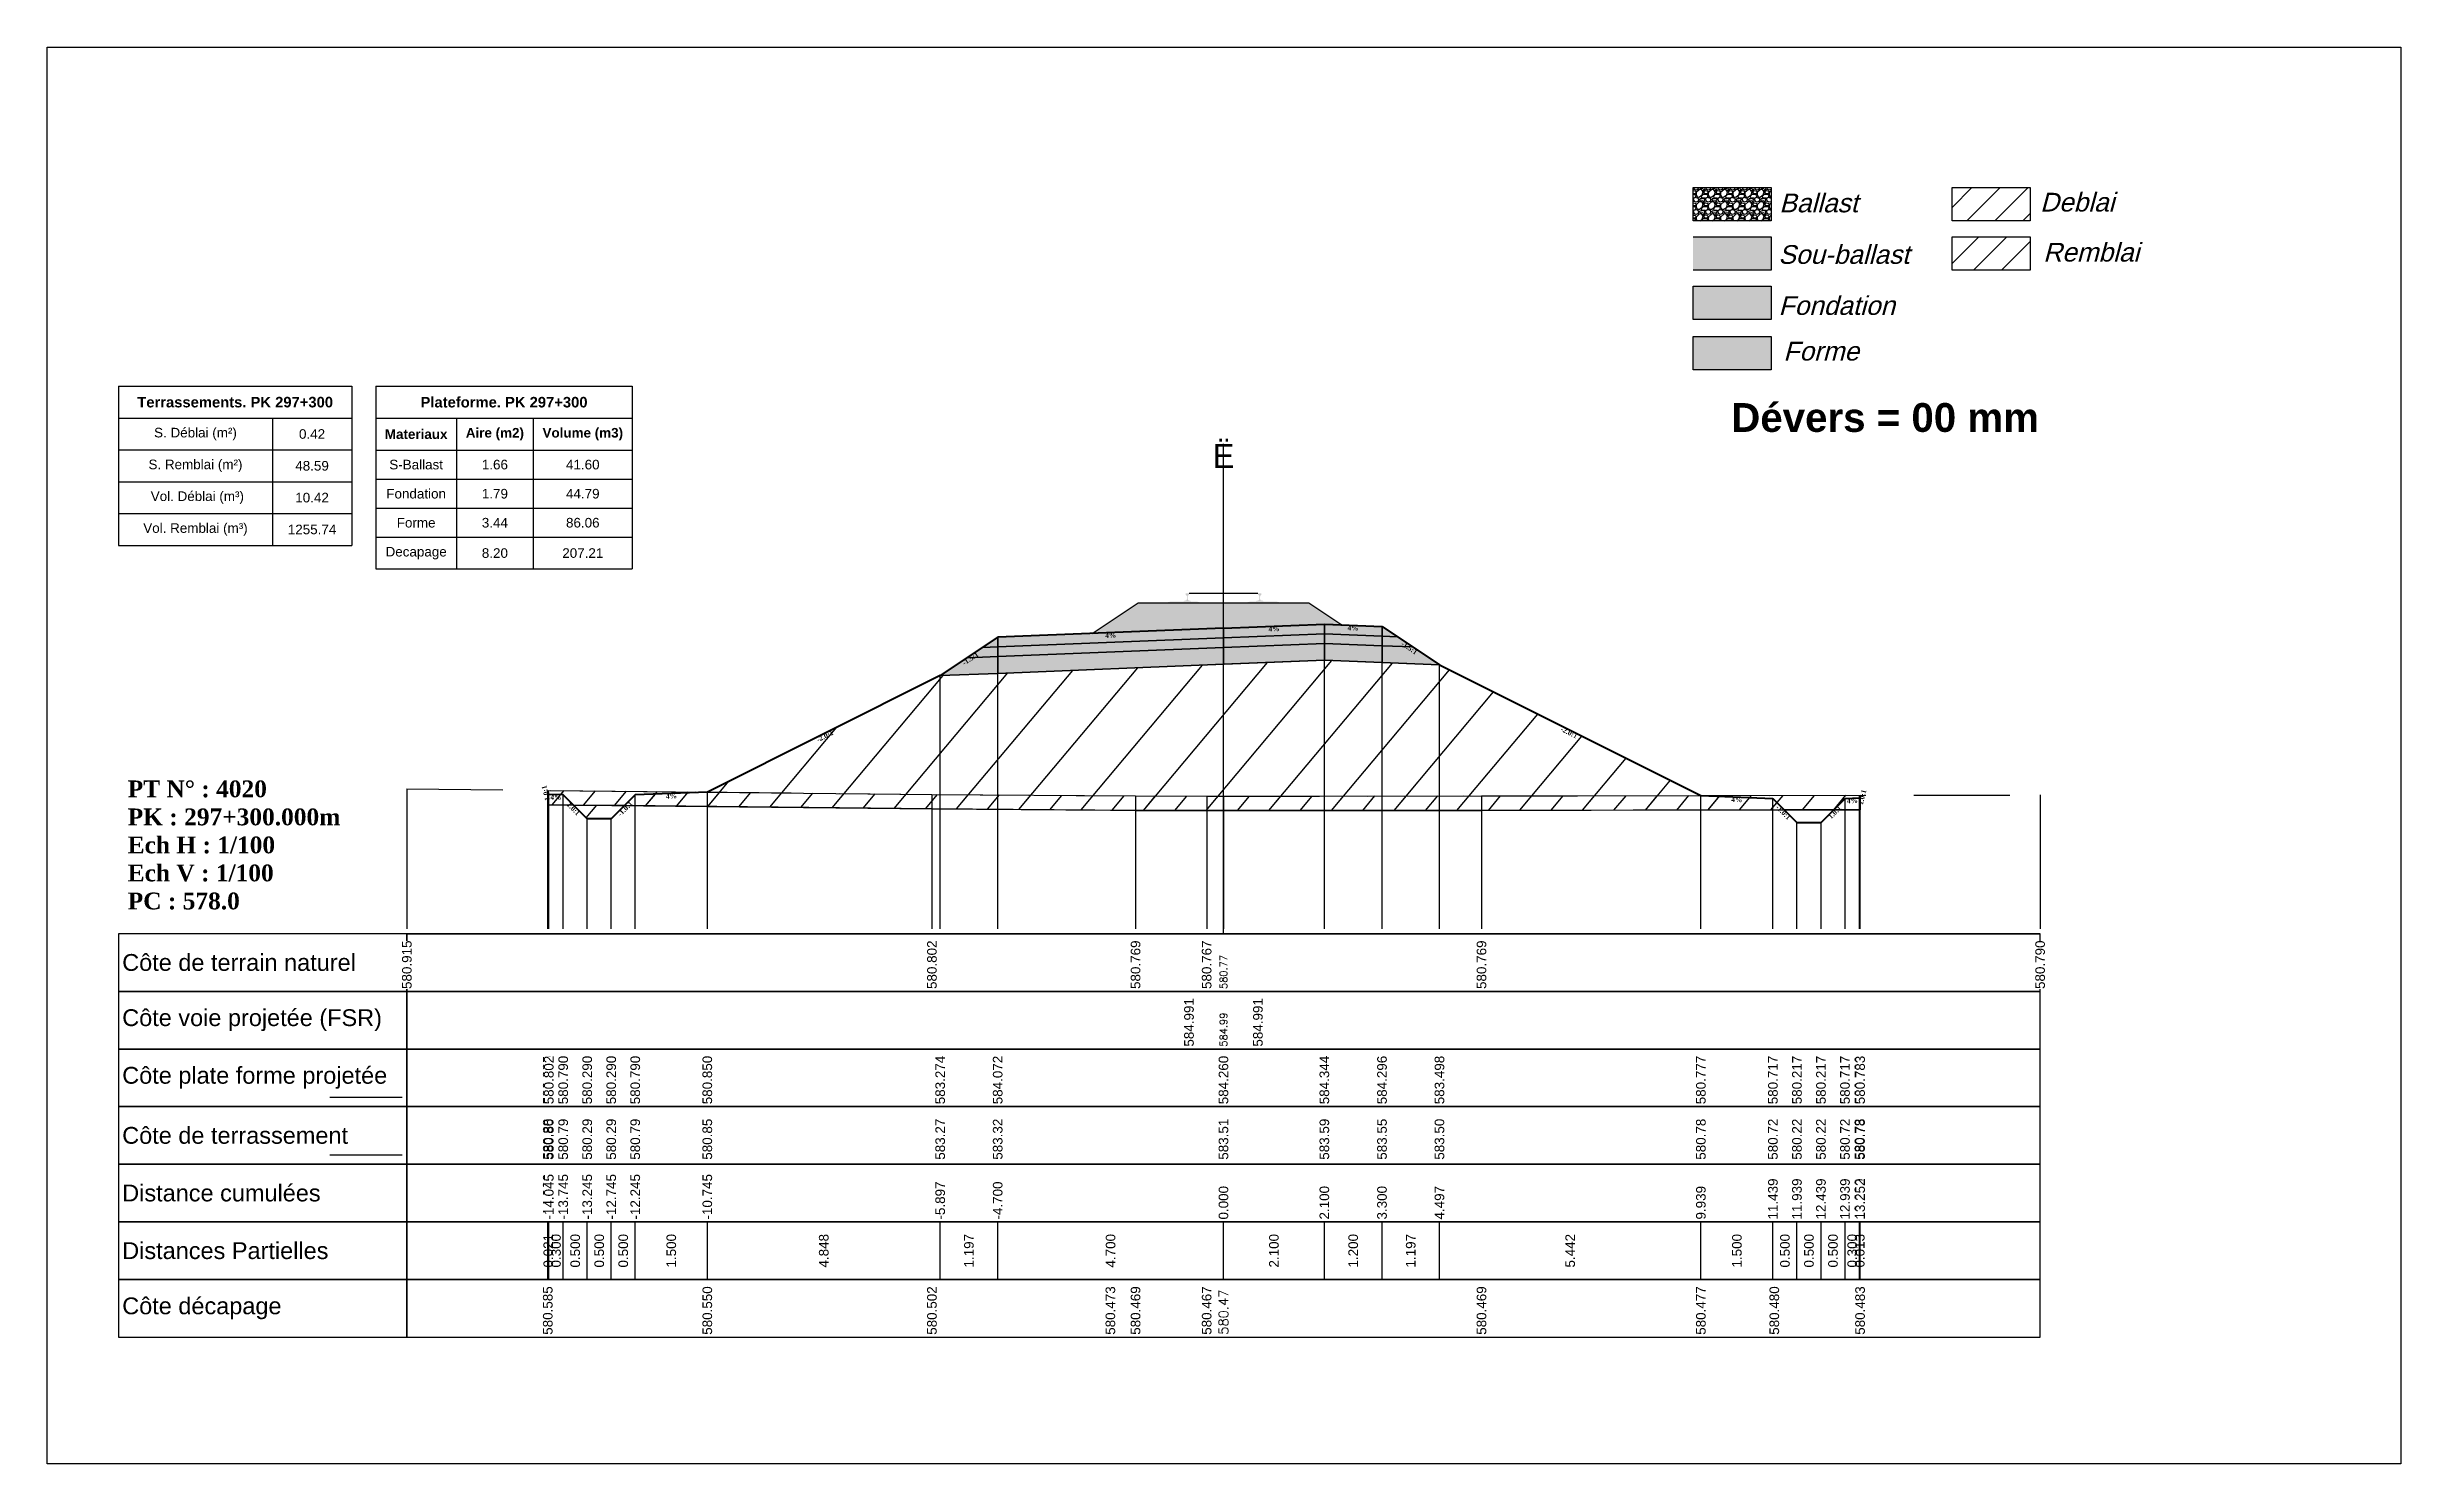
# Model space of a CAD drawing. Header units: millimetres. Extents: x 2762 to 3076, y 916 to 3305.
# Drawn here: x 3026.54 to 3075.54, y 2105.65 to 2135.15 of the extents above; entities that cross this region are included whole.
import ezdxf

# ---------------------------------------------------------------- set-up
doc = ezdxf.new("R2010")
doc.units = ezdxf.units.MM
doc.header["$LTSCALE"] = 2
doc.linetypes.add('CACHE', pattern=[9.525, 6.35, -3.175])
doc.linetypes.add('DASHED', pattern=[0.75, 0.5, -0.25])
for name, color, linetype in [('C-ANNO-TABL', 1, 'Continuous'), ('C-ANNO-TABL-TEXT', 150, 'Continuous'), ('C-ANNO-TABL-TITL', 150, 'Continuous'), ('C-ANNO-TABL-TTBL', 5, 'Continuous'), ('C-ROAD-CORR', 5, 'Continuous'), ('C-ROAD-SCTN', 7, 'Continuous')]:
    doc.layers.add(name, color=color, linetype=linetype)
doc.styles.add('ARIAL', font='arial.ttf')
doc.styles.add('C3D_Etiquette', font='romans.shx')
doc.styles.add('C3D_Profil_Travers', font='romans.shx')
doc.styles.get("Standard").update_dxf_attribs({"font": 'arial.ttf'})

msp = doc.modelspace()

# ---------------------------------------------------------------- texts
at = {"insert": (3061.599, 2127.733), "char_height": 0.6, "attachment_point": 1}
msp.add_mtext_dynamic_manual_height_columns('{\\fArial|b1|i0|c0|p34;Dévers = 00 mm}', width=8.82587, gutter_width=1.25, heights=[0], dxfattribs=at)
at = {"color": 7, "linetype": 'Continuous', "lineweight": -3}
for s, insert, char_height, attachment_point, style in [('{\\fWingdings|b0|i0|c2|p0;Ë}', (3051.03, 2126.384), 0.5, 8, 'C3D_Profil_Travers'), ('{\\fTimes New Roman|b1|i0|c0|p18;PT N° : 4020\\PPK : 297+300.000m\\PEch H : 1/100\\PEch V : 1/100\\PPC : 578.0}', (3028.218, 2117.184), 0.35, 7, 'C3D_Profil_Travers'), ('{\\fArial|b0|i0|c0|p34;Côte de terrain naturel}', (3028.104, 2116.084), 0.35, 4, 'C3D_Etiquette'), ('{\\fArial|b0|i0|c0|p34;Côte plate forme projetée}', (3028.104, 2113.684), 0.35, 4, 'C3D_Etiquette'), ('{\\fArial|b0|i0|c0|p34;Côte de terrassement}', (3028.104, 2112.484), 0.35, 4, 'C3D_Etiquette'), ('{\\fArial|b0|i0|c0|p34;Distance cumulées}', (3028.104, 2111.284), 0.35, 4, 'C3D_Etiquette'), ('{\\fArial|b0|i0|c0|p34;Distances Partielles}', (3028.104, 2110.084), 0.35, 4, 'C3D_Etiquette'), ('{\\fArial|b0|i0|c0|p34;Côte décapage}', (3028.104, 2108.884), 0.35, 4, 'C3D_Etiquette')]:
    msp.add_mtext(s, dxfattribs=dict(at, insert=insert, char_height=char_height, attachment_point=attachment_point, style=style))
at = {"color": 7, "linetype": 'Continuous', "lineweight": -3, "char_height": 0.1, "style": 'C3D_Etiquette'}
for s, insert, width, attachment_point, rotation in [('{\\fTimes New Roman|b1|i0|c0|p18;4%}', (3048.68, 2122.946), 0.42071, 2, 2.2906), ('{\\fTimes New Roman|b1|i0|c0|p18;4%}', (3052.08, 2123.082), 0.37094, 2, 2.2906), ('{\\fTimes New Roman|b1|i0|c0|p18;4%}', (3053.729, 2123.1), 0.42071, 2, 357.7094), ('{\\fTimes New Roman|b1|i0|c0|p18;-1.5:1}', (3054.926, 2122.678), 0.34598, 2, 326.3099), ('{\\fTimes New Roman|b1|i0|c0|p18;-1.5:1}', (3045.733, 2122.454), 0.34598, 2, 33.6901), ('{\\fTimes New Roman|b1|i0|c0|p18;-2.0:1}', (3042.711, 2120.843), 0.34598, 2, 26.5651), ('{\\fTimes New Roman|b1|i0|c0|p18;-2.0:1}', (3058.246, 2120.918), 0.34598, 2, 333.4349), ('{\\fTimes New Roman|b1|i0|c0|p18;1.0:1}', (3036.971, 2119.626), 0.29446, 8, 104.0362), ('{\\fTimes New Roman|b1|i0|c0|p18;4%}', (3037.135, 2119.576), 0.37094, 2, 357.7094), ('{\\fTimes New Roman|b1|i0|c0|p18;1.0:1}', (3037.532, 2119.321), 0.29001, 2, 315), ('{\\fTimes New Roman|b1|i0|c0|p18;-1.0:1}', (3038.538, 2119.321), 0.34598, 2, 45), ('{\\fTimes New Roman|b1|i0|c0|p18;4%}', (3039.535, 2119.6), 0.42071, 2, 2.2906), ('{\\fTimes New Roman|b1|i0|c0|p18;4%}', (3061.718, 2119.527), 0.42071, 2, 357.7094), ('{\\fTimes New Roman|b1|i0|c0|p18;-1.0:1}', (3062.716, 2119.248), 0.34598, 2, 315), ('{\\fTimes New Roman|b1|i0|c0|p18;1.0:1}', (3063.721, 2119.248), 0.29001, 2, 45), ('{\\fTimes New Roman|b1|i0|c0|p18;4%}', (3064.119, 2119.503), 0.37094, 2, 2.2906), ('{\\fTimes New Roman|b1|i0|c0|p18;1.0:1}', (3064.279, 2119.539), 0.29446, 2, 75.9638)]:
    msp.add_mtext(s, dxfattribs=dict(at, insert=insert, width=width, attachment_point=attachment_point, rotation=rotation))
at = {"color": 7, "linetype": 'Continuous', "lineweight": -3, "insert": (3028.104, 2114.884), "char_height": 0.35, "attachment_point": 4}
msp.add_mtext('{\\fArial|b0|i0|c0|p34;Côte voie projetée (FSR)}', dxfattribs=at)
at = {"color": 7, "linetype": 'Continuous', "lineweight": -3, "rotation": 90, "style": 'C3D_Profil_Travers'}
for s, insert, char_height, attachment_point in [('584.99', (3051.03, 2114.334), 0.15, 4), ('{\\fArial|b0|i0|c0|p34;580.88}', (3036.964, 2111.979), 0.2, 4), ('{\\fArial|b0|i0|c0|p34;580.80}', (3036.985, 2111.979), 0.2, 4), ('{\\fArial|b0|i0|c0|p34;580.79}', (3037.285, 2111.979), 0.2, 4), ('{\\fArial|b0|i0|c0|p34;580.29}', (3037.785, 2111.979), 0.2, 4), ('{\\fArial|b0|i0|c0|p34;580.29}', (3038.285, 2111.979), 0.2, 4), ('{\\fArial|b0|i0|c0|p34;580.79}', (3038.785, 2111.979), 0.2, 4), ('{\\fArial|b0|i0|c0|p34;580.85}', (3040.285, 2111.979), 0.2, 4), ('{\\fArial|b0|i0|c0|p34;583.27}', (3045.133, 2111.979), 0.2, 4), ('{\\fArial|b0|i0|c0|p34;583.32}', (3046.33, 2111.979), 0.2, 4), ('{\\fArial|b0|i0|c0|p34;583.51}', (3051.03, 2111.979), 0.2, 4), ('{\\fArial|b0|i0|c0|p34;583.59}', (3053.13, 2111.979), 0.2, 4), ('{\\fArial|b0|i0|c0|p34;583.55}', (3054.33, 2111.979), 0.2, 4), ('{\\fArial|b0|i0|c0|p34;583.50}', (3055.526, 2111.979), 0.2, 4), ('{\\fArial|b0|i0|c0|p34;580.78}', (3060.968, 2111.979), 0.2, 4), ('{\\fArial|b0|i0|c0|p34;580.72}', (3062.468, 2111.979), 0.2, 4), ('{\\fArial|b0|i0|c0|p34;580.22}', (3062.968, 2111.979), 0.2, 4), ('{\\fArial|b0|i0|c0|p34;580.22}', (3063.468, 2111.979), 0.2, 4), ('{\\fArial|b0|i0|c0|p34;580.72}', (3063.968, 2111.979), 0.2, 4), ('{\\fArial|b0|i0|c0|p34;580.73}', (3064.268, 2111.979), 0.2, 4), ('{\\fArial|b0|i0|c0|p34;580.78}', (3064.282, 2111.979), 0.2, 4), ('{\\fArial|b0|i0|c0|p34;0.021}', (3036.974, 2110.084), 0.2, 5), ('{\\fArial|b0|i0|c0|p34;0.300}', (3037.135, 2110.084), 0.2, 5), ('{\\fArial|b0|i0|c0|p34;0.500}', (3037.535, 2110.084), 0.2, 5), ('{\\fArial|b0|i0|c0|p34;0.500}', (3038.035, 2110.084), 0.2, 5), ('{\\fArial|b0|i0|c0|p34;0.500}', (3038.535, 2110.084), 0.2, 5), ('{\\fArial|b0|i0|c0|p34;1.500}', (3039.535, 2110.084), 0.2, 5), ('{\\fArial|b0|i0|c0|p34;4.848}', (3042.709, 2110.084), 0.2, 5), ('{\\fArial|b0|i0|c0|p34;1.197}', (3045.731, 2110.084), 0.2, 5), ('{\\fArial|b0|i0|c0|p34;4.700}', (3048.68, 2110.084), 0.2, 5), ('{\\fArial|b0|i0|c0|p34;2.100}', (3052.08, 2110.084), 0.2, 5), ('{\\fArial|b0|i0|c0|p34;1.200}', (3053.73, 2110.084), 0.2, 5), ('{\\fArial|b0|i0|c0|p34;1.197}', (3054.928, 2110.084), 0.2, 5), ('{\\fArial|b0|i0|c0|p34;5.442}', (3058.247, 2110.084), 0.2, 5), ('{\\fArial|b0|i0|c0|p34;1.500}', (3061.718, 2110.084), 0.2, 5), ('{\\fArial|b0|i0|c0|p34;0.500}', (3062.718, 2110.084), 0.2, 5), ('{\\fArial|b0|i0|c0|p34;0.500}', (3063.218, 2110.084), 0.2, 5), ('{\\fArial|b0|i0|c0|p34;0.500}', (3063.718, 2110.084), 0.2, 5), ('{\\fArial|b0|i0|c0|p34;0.300}', (3064.118, 2110.084), 0.2, 5), ('{\\fArial|b0|i0|c0|p34;0.013}', (3064.275, 2110.084), 0.2, 5)]:
    msp.add_mtext(s, dxfattribs=dict(at, insert=insert, char_height=char_height, attachment_point=attachment_point))
at = {"layer": 'C-ANNO-TABL-TEXT', "color": 7, "style": 'ARIAL', "oblique": 15}
for s, p in [('Ballast', (3062.599, 2131.705)), ('Deblai', (3068.029, 2131.721)), ('Sou-ballast', (3062.579, 2130.632)), ('Remblai', (3068.093, 2130.679)), ('Fondation', (3062.584, 2129.569)), ('Forme', (3062.684, 2128.619))]:
    msp.add_text(s, height=0.39, dxfattribs=at).set_placement(p)
at = {"layer": 'C-ANNO-TABL-TEXT', "color": 7, "linetype": 'Continuous', "lineweight": -3, "char_height": 0.2, "attachment_point": 5, "style": 'ARIAL'}
for s, insert in [('{\\fArial|b0|i0|c0|p34;\\C7;0.42}', (3032.056, 2127.088)), ('{\\fArial|b0|i0|c0|p34;\\C7;48.59}', (3032.056, 2126.426)), ('{\\fArial|b0|i0|c0|p34;\\C7;S-Ballast}', (3034.223, 2126.451)), ('{\\fArial|b0|i0|c0|p34;\\C7;1.66}', (3035.862, 2126.451)), ('{\\C18;\\c0;41.60}', (3037.692, 2126.451)), ('{\\fArial|b0|i0|c0|p34;\\C7;10.42}', (3032.056, 2125.764)), ('{\\fArial|b0|i0|c0|p34;\\C7;Fondation}', (3034.223, 2125.845)), ('{\\fArial|b0|i0|c0|p34;\\C7;1.79}', (3035.862, 2125.845)), ('{\\C18;\\c0;44.79}', (3037.692, 2125.845)), ('{\\fArial|b0|i0|c0|p34;\\C7;1255.74}', (3032.056, 2125.101)), ('{\\fArial|b0|i0|c0|p34;\\C7;Forme}', (3034.223, 2125.241)), ('{\\fArial|b0|i0|c0|p34;\\C7;3.44}', (3035.862, 2125.241)), ('{\\C18;\\c0;86.06}', (3037.692, 2125.241)), ('{\\fArial|b0|i0|c0|p34;\\C7;Decapage}', (3034.223, 2124.609)), ('{\\fArial|b0|i0|c0|p34;\\C7;8.20}', (3035.862, 2124.609)), ('{\\C18;\\c0;207.21}', (3037.692, 2124.609))]:
    msp.add_mtext(s, dxfattribs=dict(at, insert=insert))
at = {"layer": 'C-ANNO-TABL-TITL', "color": 7, "linetype": 'Continuous', "lineweight": -3, "attachment_point": 5, "style": 'ARIAL'}
for s, insert, char_height in [('{\\fArial|b1|i0|c0|p34;\\C7;Terrassements. PK 297+300}', (3030.455, 2127.751), 0.22), ('{\\fArial|b1|i0|c0|p34;\\C18;\\c0;Plateforme. PK 297+300}', (3036.052, 2127.75), 0.22), ('{\\fArial|b0|i0|c0|p34;\\C7;S. Déblai (m²) }', (3029.629, 2127.088), 0.2), ('{\\fArial|b1|i0|c0|p34;\\C7;Materiaux   }', (3034.223, 2127.085), 0.2), ('{\\fArial|b1|i0|c0|p34;\\C7;Aire (m2)}', (3035.862, 2127.085), 0.2), ('{\\fArial|b1|i0|c0|p34;\\C7;Volume (m3)}', (3037.692, 2127.085), 0.2), ('{\\fArial|b0|i0|c0|p34;\\C7;S. Remblai (m²) }', (3029.629, 2126.426), 0.2), ('{\\fArial|b0|i0|c0|p34;\\C7; Vol. Déblai (m³) }', (3029.629, 2125.764), 0.2), ('{\\fArial|b0|i0|c0|p34;\\C7;Vol. Remblai (m³)}', (3029.629, 2125.101), 0.2)]:
    msp.add_mtext(s, dxfattribs=dict(at, insert=insert, char_height=char_height))

# ---------------------------------------------------------------- hatches: boundary and pattern name
h = msp.add_hatch(color=11)
h.dxf.hatch_style = 1
h.paths.add_polyline_path([(3062.431, 2131.191), (3060.805, 2131.191), (3060.805, 2130.499), (3062.431, 2130.499)])
h = msp.add_hatch(color=30)
h.dxf.hatch_style = 1
h.paths.add_polyline_path([(3062.431, 2130.164), (3060.805, 2130.164), (3060.805, 2129.472), (3062.431, 2129.472)])
h = msp.add_hatch(color=83)
h.dxf.hatch_style = 1
h.paths.add_polyline_path([(3062.431, 2129.118), (3060.805, 2129.118), (3060.805, 2128.426), (3062.431, 2128.426)])
at = {"linetype": 'Continuous', "lineweight": -3}
msp.add_hatch(color=254, dxfattribs=at).paths.add_polyline_path([(3049.812, 2123.392), (3049.812, 2123.577), (3049.927, 2123.598), (3050.275, 2123.598), (3050.275, 2123.603), (3050.201, 2123.603), (3050.201, 2123.613), (3050.202, 2123.614), (3050.204, 2123.615), (3050.205, 2123.615), (3050.225, 2123.617), (3050.228, 2123.617), (3050.231, 2123.618), (3050.259, 2123.629), (3050.262, 2123.63), (3050.263, 2123.631), (3050.264, 2123.633), (3050.265, 2123.637), (3050.266, 2123.644), (3050.267, 2123.653), (3050.268, 2123.664), (3050.268, 2123.687), (3050.267, 2123.703), (3050.267, 2123.71), (3050.266, 2123.716), (3050.265, 2123.72), (3050.265, 2123.722), (3050.264, 2123.725), (3050.263, 2123.727), (3050.262, 2123.729), (3050.261, 2123.73), (3050.26, 2123.731), (3050.244, 2123.736), (3050.242, 2123.738), (3050.241, 2123.739), (3050.24, 2123.74), (3050.24, 2123.743), (3050.24, 2123.761), (3050.241, 2123.765), (3050.242, 2123.768), (3050.244, 2123.77), (3050.246, 2123.771), (3050.249, 2123.773), (3050.25, 2123.773), (3050.254, 2123.774), (3050.258, 2123.774), (3050.261, 2123.775), (3050.265, 2123.775), (3050.27, 2123.775), (3050.273, 2123.775), (3050.276, 2123.775), (3050.28, 2123.775), (3050.283, 2123.775), (3050.287, 2123.775), (3050.292, 2123.775), (3050.295, 2123.774), (3050.299, 2123.774), (3050.303, 2123.773), (3050.304, 2123.773), (3050.306, 2123.771), (3050.309, 2123.77), (3050.311, 2123.768), (3050.312, 2123.765), (3050.312, 2123.761), (3050.312, 2123.743), (3050.312, 2123.74), (3050.312, 2123.739), (3050.311, 2123.738), (3050.309, 2123.736), (3050.293, 2123.731), (3050.292, 2123.73), (3050.29, 2123.729), (3050.289, 2123.727), (3050.289, 2123.725), (3050.288, 2123.722), (3050.287, 2123.72), (3050.287, 2123.716), (3050.286, 2123.71), (3050.285, 2123.703), (3050.285, 2123.687), (3050.285, 2123.664), (3050.286, 2123.653), (3050.287, 2123.644), (3050.288, 2123.637), (3050.289, 2123.633), (3050.29, 2123.631), (3050.291, 2123.63), (3050.293, 2123.629), (3050.322, 2123.618), (3050.325, 2123.617), (3050.328, 2123.617), (3050.348, 2123.615), (3050.349, 2123.615), (3050.35, 2123.614), (3050.351, 2123.613), (3050.351, 2123.603), (3050.277, 2123.603), (3050.277, 2123.598), (3050.481, 2123.598), (3050.613, 2123.567), (3051.447, 2123.567), (3051.578, 2123.598), (3051.782, 2123.598), (3051.782, 2123.603), (3051.708, 2123.603), (3051.708, 2123.613), (3051.709, 2123.614), (3051.711, 2123.615), (3051.712, 2123.615), (3051.732, 2123.617), (3051.735, 2123.617), (3051.738, 2123.618), (3051.766, 2123.629), (3051.769, 2123.63), (3051.77, 2123.631), (3051.771, 2123.633), (3051.772, 2123.637), (3051.773, 2123.644), (3051.774, 2123.653), (3051.775, 2123.664), (3051.775, 2123.687), (3051.774, 2123.703), (3051.774, 2123.71), (3051.773, 2123.716), (3051.772, 2123.72), (3051.772, 2123.722), (3051.771, 2123.725), (3051.77, 2123.727), (3051.769, 2123.729), (3051.768, 2123.73), (3051.767, 2123.731), (3051.751, 2123.736), (3051.749, 2123.738), (3051.748, 2123.739), (3051.747, 2123.74), (3051.747, 2123.743), (3051.747, 2123.761), (3051.748, 2123.765), (3051.749, 2123.768), (3051.751, 2123.77), (3051.753, 2123.771), (3051.756, 2123.773), (3051.757, 2123.773), (3051.761, 2123.774), (3051.765, 2123.774), (3051.768, 2123.775), (3051.772, 2123.775), (3051.777, 2123.775), (3051.78, 2123.775), (3051.783, 2123.775), (3051.787, 2123.775), (3051.79, 2123.775), (3051.794, 2123.775), (3051.799, 2123.775), (3051.802, 2123.774), (3051.806, 2123.774), (3051.81, 2123.773), (3051.811, 2123.773), (3051.813, 2123.771), (3051.816, 2123.77), (3051.818, 2123.768), (3051.819, 2123.765), (3051.819, 2123.761), (3051.819, 2123.743), (3051.819, 2123.74), (3051.819, 2123.739), (3051.818, 2123.738), (3051.816, 2123.736), (3051.8, 2123.731), (3051.799, 2123.73), (3051.797, 2123.729), (3051.796, 2123.727), (3051.796, 2123.725), (3051.795, 2123.722), (3051.794, 2123.72), (3051.794, 2123.716), (3051.793, 2123.71), (3051.792, 2123.703), (3051.792, 2123.687), (3051.792, 2123.664), (3051.793, 2123.653), (3051.794, 2123.644), (3051.795, 2123.637), (3051.796, 2123.633), (3051.797, 2123.631), (3051.798, 2123.63), (3051.8, 2123.629), (3051.829, 2123.618), (3051.832, 2123.617), (3051.835, 2123.617), (3051.855, 2123.615), (3051.856, 2123.615), (3051.857, 2123.614), (3051.858, 2123.613), (3051.858, 2123.603), (3051.784, 2123.603), (3051.784, 2123.598), (3052.132, 2123.598), (3052.247, 2123.577), (3052.247, 2123.392)])
h = msp.add_hatch(dxfattribs=at)
h.set_pattern_fill('GRAVEL', color=252, scale=0.009, style=0)
h.set_pattern_definition([(228.0128, (3048.461781, 2123.163437), (-1.8288, -2.0574), [0.030755, -3.0447435]), (184.96974, (3048.441207, 2123.140577), (2.743199999, 0.228600013), [0.0527764, -5.2248644]), (132.51045, (3048.388629, 2123.136005), (2.286, -2.5146), [0.0372133, -3.684125]), (267.2737, (3048.299475, 2123.078855), (0.2286, 4.572), [0.0480604, -4.7579794]), (292.83365, (3048.297189, 2123.030849), (-1.143, 2.7432), [0.047127, -4.6655827]), (357.2737, (3048.315477, 2122.987415), (-4.572, 0.2286), [0.0480604, -4.7579794]), (37.69424, (3048.363483, 2122.985129), (-2.9718, -2.286), [0.0635574, -6.2921804]), (72.25533, (3048.413775, 2123.023991), (1.6002, 5.0292), [0.0600048, -5.940473]), (121.42957, (3048.432063, 2123.081141), (-1.8288, 2.9718), [0.048223, -4.774099]), (175.23636, (3048.406917, 2123.12229), (2.5146, -0.2286), [0.055054, -2.697654]), (222.39744, (3048.352053, 2123.126861), (-2.7432, -2.5146), [0.071197, -7.0485095]), (138.81407, (3048.52579, 2123.07657), (-1.6002, 1.3716), [0.0243004, -2.405751]), (171.46923, (3048.507501, 2123.092571), (2.9718, -0.4572), [0.0462314, -4.5769175]), (225, (3048.46178, 2123.09943), (-3e-17, -0.2286), [0.032329, -0.29096]), (203.1986, (3048.44578, 2123.12686), (1.143, 0.4572), [0.01741, -1.723556]), (291.8014, (3048.429777, 2123.120003), (-0.2286, 0.6858), [0.024621, -1.206428]), (30.9638, (3048.43892, 2123.097143), (0.6858, 0.4572), [0.039989, -1.292967]), (161.565, (3048.47321, 2123.11772), (0.4572, -0.2286), [0.028916, -0.693981]), (16.38954, (3048.297189, 2123.120003), (2.286, 0.6858), [0.040508, -4.0102944]), (70.34618, (3048.336051, 2123.131433), (-0.9144, -2.5146), [0.033984, -3.3643994]), (293.1986, (3048.47321, 2123.163437), (-0.4572, 1.143), [0.034819, -1.7061465]), (343.61046, (3048.486927, 2123.131433), (-2.286, 0.6858), [0.040508, -4.0102944]), (339.44395, (3048.29719, 2122.97827), (-1.143, 0.4572), [0.039063, -1.914096]), (294.77514, (3048.333765, 2122.964555), (-1.143, 2.5146), [0.0327305, -3.2403234]), (66.8014, (3048.475497, 2122.934837), (0.4572, 1.143), [0.034819, -1.7061465]), (17.35402, (3048.489213, 2122.966841), (-2.9718, -0.9144), [0.0383204, -3.793714]), (69.44395, (3048.363483, 2122.934837), (-0.4572, -1.143), [0.0195316, -1.933628]), (101.3099, (3048.46178, 2122.934837), (-0.2286, 0.9144), [0.011656, -1.1539795]), (165.9638, (3048.459495, 2122.946267), (0.6858, -0.2286), [0.047127, -0.895415]), (186.009, (3048.413775, 2122.957697), (2.286, 0.2286), [0.043674, -4.323723]), (303.69, (3048.43892, 2123.07657), (-0.2286, 0.4572), [0.032969, -0.79126]), (353.15723, (3048.457209, 2123.049137), (3.8862, -0.4572), [0.05756, -5.698441]), (60.9454, (3048.51436, 2123.04228), (-0.9144, -1.6002), [0.023536, -2.330045]), (90, (3048.5258, 2123.06285), (-0.2286, 0.2286), [0.013716, -0.214884]), (120.25644, (3048.409203, 2122.964555), (0.9144, -1.6002), [0.031758, -3.1440547]), (48.0128, (3048.393201, 2122.991987), (1.8288, 2.0574), [0.06151, -3.0139886]), (0, (3048.43435, 2123.0377), (0.2286, 0.2286), [0.059436, -0.169164]), (325.30485, (3048.493785, 2123.037707), (2.286, -1.6002), [0.036145, -3.5783385]), (254.0546, (3048.523503, 2123.017133), (-0.2286, -0.9144), [0.033285, -1.6309485]), (207.64598, (3048.514359, 2122.985129), (-4.3434, -2.286), [0.054193, -5.365122]), (175.42608, (3048.466353, 2122.959983), (-2.9718, 0.2286), [0.0573327, -5.675926])])
h.paths.add_polyline_path([(3048.297, 2122.935), (3049.255, 2123.573), (3052.805, 2123.573), (3053.494, 2123.114), (3053.13, 2123.128)])
h = msp.add_hatch(color=83, dxfattribs=at)
h.paths.add_polyline_path([(3054.33, 2122.33), (3054.33, 2122.68), (3054.968, 2122.655), (3055.526, 2122.282)])
h.paths.add_polyline_path([(3053.13, 2122.378), (3053.13, 2122.728), (3054.33, 2122.68), (3054.33, 2122.33)])
h.paths.add_polyline_path([(3051.03, 2122.294), (3051.03, 2122.644), (3053.13, 2122.728), (3053.13, 2122.378)])
h.paths.add_polyline_path([(3046.33, 2122.106), (3046.33, 2122.456), (3051.03, 2122.644), (3051.03, 2122.294)])
h.paths.add_polyline_path([(3045.133, 2122.058), (3045.691, 2122.431), (3046.33, 2122.456), (3046.33, 2122.106)])
h = msp.add_hatch(color=30, dxfattribs=at)
h.paths.add_polyline_path([(3054.33, 2122.68), (3054.33, 2122.88), (3054.649, 2122.867), (3054.968, 2122.655)])
h.paths.add_polyline_path([(3053.13, 2122.728), (3053.13, 2122.928), (3054.33, 2122.88), (3054.33, 2122.68)])
h.paths.add_polyline_path([(3051.03, 2122.644), (3051.03, 2122.844), (3053.13, 2122.928), (3053.13, 2122.728)])
h.paths.add_polyline_path([(3046.33, 2122.456), (3046.33, 2122.656), (3051.03, 2122.844), (3051.03, 2122.644)])
h.paths.add_polyline_path([(3045.691, 2122.431), (3046.01, 2122.643), (3046.33, 2122.656), (3046.33, 2122.456)])
h = msp.add_hatch(color=11, dxfattribs=at)
h.paths.add_polyline_path([(3054.33, 2122.88), (3054.33, 2123.08), (3054.649, 2122.867)])
h.paths.add_polyline_path([(3053.13, 2122.928), (3053.13, 2123.128), (3054.33, 2123.08), (3054.33, 2122.88)])
h.paths.add_polyline_path([(3051.03, 2122.844), (3051.03, 2123.044), (3053.13, 2123.128), (3053.13, 2122.928)])
h.paths.add_polyline_path([(3046.33, 2122.656), (3046.33, 2122.856), (3051.03, 2123.044), (3051.03, 2122.844)])
h.paths.add_polyline_path([(3046.01, 2122.643), (3046.33, 2122.856), (3046.33, 2122.656)])
h = msp.add_hatch(dxfattribs=at)
h.set_pattern_fill('_U', color=3, angle=50, style=0, pattern_type=0)
h.set_pattern_definition([(50, (3063.7332, 2119.2662), (-0.766044, 0.642788), [])])
h.paths.add_polyline_path([(3063.733, 2119.266), (3063.968, 2119.501), (3064.268, 2119.513), (3064.282, 2119.567), (3064.282, 2119.267)])
h.paths.add_polyline_path([(3038.563, 2119.352), (3038.785, 2119.574), (3040.285, 2119.634), (3045.133, 2122.058), (3053.13, 2122.378), (3055.526, 2122.282), (3060.968, 2119.561), (3062.468, 2119.501), (3062.705, 2119.264), (3056.401, 2119.253), (3050.68, 2119.251), (3049.2, 2119.253), (3044.961, 2119.286)])
h.paths.add_polyline_path([(3036.964, 2119.369), (3036.964, 2119.669), (3036.985, 2119.586), (3037.285, 2119.574), (3037.496, 2119.363)])
h = msp.add_hatch(dxfattribs=at)
h.set_pattern_fill('_U', color=150, scale=0.5, angle=50, style=0, pattern_type=0)
h.set_pattern_definition([(50, (3063.7332, 2119.26615), (-0.383022, 0.321394), [])])
h.paths.add_polyline_path([(3063.733, 2119.266), (3063.968, 2119.501), (3064.268, 2119.513), (3064.282, 2119.567), (3064.282, 2119.267)])
h.paths.add_polyline_path([(3060.968, 2119.561), (3064.282, 2119.567), (3064.268, 2119.513), (3063.968, 2119.501), (3063.733, 2119.266), (3062.705, 2119.264), (3062.468, 2119.501)])
h.paths.add_polyline_path([(3038.563, 2119.352), (3038.785, 2119.574), (3040.285, 2119.634), (3044.961, 2119.586), (3049.2, 2119.553), (3050.68, 2119.551), (3056.401, 2119.553), (3060.968, 2119.561), (3062.468, 2119.501), (3062.705, 2119.264), (3056.401, 2119.253), (3050.68, 2119.251), (3049.2, 2119.253), (3044.961, 2119.286)])
h.paths.add_polyline_path([(3036.964, 2119.669), (3040.285, 2119.634), (3038.785, 2119.574), (3038.563, 2119.352), (3037.496, 2119.363), (3037.285, 2119.574), (3036.985, 2119.586)])
h.paths.add_polyline_path([(3036.964, 2119.369), (3036.964, 2119.669), (3036.985, 2119.586), (3037.285, 2119.574), (3037.496, 2119.363)])
h = msp.add_hatch(dxfattribs=at)
h.set_pattern_fill('_U', color=1, angle=50, style=0, pattern_type=0)
h.set_pattern_definition([(50, (3062.7053, 2119.2644), (-0.766044, 0.642788), [])])
h.paths.add_polyline_path([(3062.705, 2119.264), (3063.733, 2119.266), (3063.468, 2119.001), (3062.968, 2119.001)])
h.paths.add_polyline_path([(3037.496, 2119.363), (3038.563, 2119.352), (3038.285, 2119.074), (3037.785, 2119.074)])

# ---------------------------------------------------------------- linework, layer by layer
for p, q in [((3060.805, 2132.219), (3062.431, 2132.219)), ((3060.805, 2132.219), (3062.431, 2132.219)), ((3060.805, 2131.527), (3060.805, 2132.219)), ((3062.431, 2132.219), (3062.431, 2131.527)), ((3062.431, 2132.219), (3062.431, 2131.527)), ((3066.198, 2132.219), (3067.824, 2132.219)), ((3066.198, 2131.527), (3066.198, 2132.219)), ((3067.824, 2132.219), (3067.824, 2131.527)), ((3062.431, 2131.527), (3060.805, 2131.527)), ((3062.431, 2131.527), (3060.805, 2131.527)), ((3067.824, 2131.527), (3066.198, 2131.527)), ((3060.805, 2131.191), (3062.431, 2131.191)), ((3062.431, 2131.191), (3062.431, 2130.499)), ((3066.198, 2131.191), (3067.824, 2131.191)), ((3066.198, 2130.499), (3066.198, 2131.191)), ((3067.824, 2131.191), (3067.824, 2130.499)), ((3062.431, 2130.499), (3060.805, 2130.499)), ((3060.805, 2130.164), (3062.431, 2130.164)), ((3060.805, 2129.472), (3060.805, 2130.164)), ((3062.431, 2130.164), (3062.431, 2129.472)), ((3067.824, 2130.499), (3066.198, 2130.499)), ((3062.431, 2129.472), (3060.805, 2129.472)), ((3060.805, 2129.118), (3062.431, 2129.118)), ((3060.805, 2128.426), (3060.805, 2129.118)), ((3062.431, 2129.118), (3062.431, 2128.426)), ((3062.431, 2128.426), (3060.805, 2128.426))]:
    msp.add_line(p, q)
at = {"linetype": 'Continuous'}
for p, q in [((3060.808, 2132.172), (3060.805, 2132.173)), ((3060.805, 2132.17), (3060.808, 2132.172)), ((3060.845, 2132.144), (3060.805, 2132.15)), ((3060.805, 2132.104), (3060.855, 2132.098)), ((3060.805, 2132.083), (3060.831, 2132.083)), ((3060.857, 2132.019), (3060.805, 2131.992)), ((3060.81, 2131.969), (3060.826, 2132.005)), ((3060.811, 2132.219), (3060.824, 2132.188)), ((3060.823, 2132.188), (3060.866, 2132.175)), ((3060.826, 2132.005), (3060.867, 2132.018)), ((3060.83, 2132.086), (3060.864, 2132.063)), ((3060.868, 2132.128), (3060.847, 2132.145)), ((3060.854, 2132.088), (3060.867, 2132.111)), ((3060.864, 2132.061), (3060.854, 2132.025)), ((3060.866, 2132.175), (3060.91, 2132.188)), ((3060.866, 2132.016), (3060.907, 2132.001)), ((3060.869, 2132.129), (3060.867, 2132.076)), ((3060.867, 2132.111), (3060.867, 2132.127)), ((3060.867, 2132.076), (3060.887, 2132.028)), ((3060.934, 2132.175), (3060.875, 2132.122)), ((3060.887, 2132.025), (3060.94, 2132.022)), ((3060.906, 2132.003), (3060.921, 2131.97)), ((3060.91, 2132.187), (3060.921, 2132.219)), ((3060.987, 2132.175), (3060.926, 2132.18)), ((3060.94, 2132.025), (3060.996, 2132.068)), ((3060.967, 2132.193), (3060.943, 2132.219)), ((3061.01, 2132.199), (3060.952, 2132.194)), ((3060.974, 2132.033), (3061.019, 2132.083)), ((3060.993, 2132.003), (3060.975, 2132.034)), ((3061.014, 2132.131), (3060.986, 2132.176)), ((3061.055, 2131.999), (3060.991, 2132.004)), ((3060.996, 2132.068), (3061.016, 2132.132)), ((3061.047, 2131.982), (3060.996, 2131.994)), ((3061.013, 2132.175), (3061.023, 2132.15)), ((3061.032, 2132.183), (3061.014, 2132.176)), ((3061.019, 2132.083), (3061.085, 2132.083)), ((3061.024, 2132.149), (3061.062, 2132.172)), ((3061.049, 2132.152), (3061.024, 2132.127)), ((3061.024, 2132.127), (3061.044, 2132.096)), ((3061.044, 2132.219), (3061.026, 2132.198)), ((3061.044, 2132.219), (3061.026, 2132.198)), ((3061.062, 2132.172), (3061.031, 2132.182)), ((3061.045, 2132.106), (3061.109, 2132.098)), ((3061.099, 2132.144), (3061.049, 2132.151)), ((3061.099, 2132.144), (3061.049, 2132.151)), ((3061.111, 2132.019), (3061.058, 2131.991)), ((3061.064, 2131.969), (3061.08, 2132.005)), ((3061.065, 2132.219), (3061.078, 2132.188)), ((3061.065, 2132.219), (3061.078, 2132.188)), ((3061.077, 2132.188), (3061.12, 2132.175)), ((3061.077, 2132.188), (3061.12, 2132.175)), ((3061.08, 2132.005), (3061.121, 2132.018)), ((3061.084, 2132.086), (3061.118, 2132.063)), ((3061.122, 2132.128), (3061.101, 2132.145)), ((3061.122, 2132.128), (3061.101, 2132.145)), ((3061.108, 2132.088), (3061.121, 2132.111)), ((3061.118, 2132.061), (3061.108, 2132.025)), ((3061.12, 2132.175), (3061.164, 2132.188)), ((3061.12, 2132.175), (3061.164, 2132.188)), ((3061.12, 2132.016), (3061.161, 2132.001)), ((3061.123, 2132.129), (3061.121, 2132.076)), ((3061.123, 2132.129), (3061.121, 2132.076)), ((3061.121, 2132.111), (3061.121, 2132.127)), ((3061.121, 2132.111), (3061.121, 2132.127)), ((3061.121, 2132.076), (3061.141, 2132.028)), ((3061.188, 2132.175), (3061.129, 2132.122)), ((3061.188, 2132.175), (3061.129, 2132.122)), ((3061.141, 2132.025), (3061.194, 2132.022)), ((3061.16, 2132.003), (3061.175, 2131.97)), ((3061.164, 2132.187), (3061.175, 2132.219)), ((3061.164, 2132.187), (3061.175, 2132.219)), ((3061.241, 2132.175), (3061.18, 2132.18)), ((3061.241, 2132.175), (3061.18, 2132.18)), ((3061.194, 2132.025), (3061.25, 2132.068)), ((3061.194, 2132.025), (3061.25, 2132.068)), ((3061.221, 2132.193), (3061.197, 2132.219)), ((3061.221, 2132.193), (3061.197, 2132.219)), ((3061.264, 2132.199), (3061.206, 2132.194)), ((3061.264, 2132.199), (3061.206, 2132.194)), ((3061.228, 2132.033), (3061.273, 2132.083)), ((3061.228, 2132.033), (3061.273, 2132.083)), ((3061.247, 2132.003), (3061.229, 2132.034)), ((3061.247, 2132.003), (3061.229, 2132.034)), ((3061.268, 2132.131), (3061.24, 2132.176)), ((3061.268, 2132.131), (3061.24, 2132.176)), ((3061.309, 2131.999), (3061.245, 2132.004)), ((3061.309, 2131.999), (3061.245, 2132.004)), ((3061.25, 2132.068), (3061.27, 2132.132)), ((3061.25, 2132.068), (3061.27, 2132.132)), ((3061.301, 2131.982), (3061.25, 2131.994)), ((3061.301, 2131.982), (3061.25, 2131.994)), ((3061.267, 2132.175), (3061.277, 2132.15)), ((3061.267, 2132.175), (3061.277, 2132.15)), ((3061.286, 2132.183), (3061.268, 2132.176)), ((3061.286, 2132.183), (3061.268, 2132.176)), ((3061.273, 2132.083), (3061.339, 2132.083)), ((3061.273, 2132.083), (3061.339, 2132.083)), ((3061.278, 2132.149), (3061.316, 2132.172)), ((3061.278, 2132.149), (3061.316, 2132.172)), ((3061.303, 2132.152), (3061.278, 2132.127)), ((3061.303, 2132.152), (3061.278, 2132.127)), ((3061.278, 2132.127), (3061.298, 2132.096)), ((3061.278, 2132.127), (3061.298, 2132.096)), ((3061.298, 2132.219), (3061.28, 2132.198)), ((3061.298, 2132.219), (3061.28, 2132.198)), ((3061.316, 2132.172), (3061.285, 2132.182)), ((3061.316, 2132.172), (3061.285, 2132.182)), ((3061.299, 2132.106), (3061.363, 2132.098)), ((3061.299, 2132.106), (3061.363, 2132.098)), ((3061.353, 2132.144), (3061.303, 2132.151)), ((3061.353, 2132.144), (3061.303, 2132.151)), ((3061.365, 2132.019), (3061.312, 2131.991)), ((3061.365, 2132.019), (3061.312, 2131.991)), ((3061.318, 2131.969), (3061.334, 2132.005)), ((3061.318, 2131.969), (3061.334, 2132.005)), ((3061.319, 2132.219), (3061.332, 2132.188)), ((3061.319, 2132.219), (3061.332, 2132.188)), ((3061.331, 2132.188), (3061.374, 2132.175)), ((3061.331, 2132.188), (3061.374, 2132.175)), ((3061.334, 2132.005), (3061.375, 2132.018)), ((3061.334, 2132.005), (3061.375, 2132.018)), ((3061.338, 2132.086), (3061.372, 2132.063)), ((3061.338, 2132.086), (3061.372, 2132.063)), ((3061.376, 2132.128), (3061.355, 2132.145)), ((3061.376, 2132.128), (3061.355, 2132.145)), ((3061.362, 2132.088), (3061.375, 2132.111)), ((3061.362, 2132.088), (3061.375, 2132.111)), ((3061.372, 2132.061), (3061.362, 2132.025)), ((3061.372, 2132.061), (3061.362, 2132.025)), ((3061.374, 2132.175), (3061.418, 2132.188)), ((3061.374, 2132.175), (3061.418, 2132.188)), ((3061.374, 2132.016), (3061.415, 2132.001)), ((3061.374, 2132.016), (3061.415, 2132.001)), ((3061.377, 2132.129), (3061.375, 2132.076)), ((3061.377, 2132.129), (3061.375, 2132.076)), ((3061.375, 2132.111), (3061.375, 2132.127)), ((3061.375, 2132.111), (3061.375, 2132.127)), ((3061.375, 2132.076), (3061.395, 2132.028)), ((3061.375, 2132.076), (3061.395, 2132.028)), ((3061.442, 2132.175), (3061.383, 2132.122)), ((3061.442, 2132.175), (3061.383, 2132.122)), ((3061.395, 2132.025), (3061.448, 2132.022)), ((3061.395, 2132.025), (3061.448, 2132.022)), ((3061.414, 2132.003), (3061.429, 2131.97)), ((3061.414, 2132.003), (3061.429, 2131.97)), ((3061.418, 2132.187), (3061.429, 2132.219)), ((3061.418, 2132.187), (3061.429, 2132.219)), ((3061.495, 2132.175), (3061.434, 2132.18)), ((3061.495, 2132.175), (3061.434, 2132.18)), ((3061.448, 2132.025), (3061.504, 2132.068)), ((3061.448, 2132.025), (3061.504, 2132.068)), ((3061.475, 2132.193), (3061.451, 2132.219)), ((3061.475, 2132.193), (3061.451, 2132.219)), ((3061.518, 2132.199), (3061.46, 2132.194)), ((3061.518, 2132.199), (3061.46, 2132.194)), ((3061.482, 2132.033), (3061.527, 2132.083)), ((3061.482, 2132.033), (3061.527, 2132.083)), ((3061.501, 2132.003), (3061.483, 2132.034)), ((3061.501, 2132.003), (3061.483, 2132.034)), ((3061.522, 2132.131), (3061.494, 2132.176)), ((3061.522, 2132.131), (3061.494, 2132.176)), ((3061.563, 2131.999), (3061.499, 2132.004)), ((3061.563, 2131.999), (3061.499, 2132.004)), ((3061.504, 2132.068), (3061.524, 2132.132)), ((3061.504, 2132.068), (3061.524, 2132.132)), ((3061.555, 2131.982), (3061.504, 2131.994)), ((3061.555, 2131.982), (3061.504, 2131.994)), ((3061.521, 2132.175), (3061.531, 2132.15)), ((3061.521, 2132.175), (3061.531, 2132.15)), ((3061.54, 2132.183), (3061.522, 2132.176)), ((3061.54, 2132.183), (3061.522, 2132.176)), ((3061.527, 2132.083), (3061.593, 2132.083)), ((3061.527, 2132.083), (3061.593, 2132.083)), ((3061.532, 2132.149), (3061.57, 2132.172)), ((3061.532, 2132.149), (3061.57, 2132.172)), ((3061.557, 2132.152), (3061.532, 2132.127)), ((3061.557, 2132.152), (3061.532, 2132.127)), ((3061.532, 2132.127), (3061.552, 2132.096)), ((3061.532, 2132.127), (3061.552, 2132.096)), ((3061.552, 2132.219), (3061.534, 2132.198)), ((3061.552, 2132.219), (3061.534, 2132.198)), ((3061.57, 2132.172), (3061.539, 2132.182)), ((3061.57, 2132.172), (3061.539, 2132.182)), ((3061.553, 2132.106), (3061.617, 2132.098)), ((3061.553, 2132.106), (3061.617, 2132.098)), ((3061.607, 2132.144), (3061.557, 2132.151)), ((3061.607, 2132.144), (3061.557, 2132.151)), ((3061.619, 2132.019), (3061.566, 2131.991)), ((3061.619, 2132.019), (3061.566, 2131.991)), ((3061.572, 2131.969), (3061.588, 2132.005)), ((3061.572, 2131.969), (3061.588, 2132.005)), ((3061.573, 2132.219), (3061.586, 2132.188)), ((3061.573, 2132.219), (3061.586, 2132.188)), ((3061.585, 2132.188), (3061.628, 2132.175)), ((3061.585, 2132.188), (3061.628, 2132.175)), ((3061.588, 2132.005), (3061.629, 2132.018)), ((3061.588, 2132.005), (3061.629, 2132.018)), ((3061.592, 2132.086), (3061.626, 2132.063)), ((3061.592, 2132.086), (3061.626, 2132.063)), ((3061.63, 2132.128), (3061.609, 2132.145)), ((3061.63, 2132.128), (3061.609, 2132.145)), ((3061.616, 2132.088), (3061.629, 2132.111)), ((3061.616, 2132.088), (3061.629, 2132.111)), ((3061.626, 2132.061), (3061.616, 2132.025)), ((3061.626, 2132.061), (3061.616, 2132.025)), ((3061.628, 2132.175), (3061.672, 2132.188)), ((3061.628, 2132.175), (3061.672, 2132.188)), ((3061.628, 2132.016), (3061.669, 2132.001)), ((3061.628, 2132.016), (3061.669, 2132.001)), ((3061.631, 2132.129), (3061.629, 2132.076)), ((3061.631, 2132.129), (3061.629, 2132.076)), ((3061.629, 2132.111), (3061.629, 2132.127)), ((3061.629, 2132.111), (3061.629, 2132.127)), ((3061.629, 2132.076), (3061.649, 2132.028)), ((3061.629, 2132.076), (3061.649, 2132.028)), ((3061.696, 2132.175), (3061.637, 2132.122)), ((3061.696, 2132.175), (3061.637, 2132.122)), ((3061.649, 2132.025), (3061.702, 2132.022)), ((3061.649, 2132.025), (3061.702, 2132.022)), ((3061.668, 2132.003), (3061.683, 2131.97)), ((3061.668, 2132.003), (3061.683, 2131.97)), ((3061.672, 2132.187), (3061.683, 2132.219)), ((3061.672, 2132.187), (3061.683, 2132.219)), ((3061.749, 2132.175), (3061.688, 2132.18)), ((3061.749, 2132.175), (3061.688, 2132.18)), ((3061.702, 2132.025), (3061.758, 2132.068)), ((3061.702, 2132.025), (3061.758, 2132.068)), ((3061.729, 2132.193), (3061.705, 2132.219)), ((3061.729, 2132.193), (3061.705, 2132.219)), ((3061.772, 2132.199), (3061.714, 2132.194)), ((3061.772, 2132.199), (3061.714, 2132.194)), ((3061.736, 2132.033), (3061.781, 2132.083)), ((3061.736, 2132.033), (3061.781, 2132.083)), ((3061.755, 2132.003), (3061.737, 2132.034)), ((3061.755, 2132.003), (3061.737, 2132.034)), ((3061.776, 2132.131), (3061.748, 2132.176)), ((3061.776, 2132.131), (3061.748, 2132.176)), ((3061.817, 2131.999), (3061.753, 2132.004)), ((3061.817, 2131.999), (3061.753, 2132.004)), ((3061.758, 2132.068), (3061.778, 2132.132)), ((3061.758, 2132.068), (3061.778, 2132.132)), ((3061.809, 2131.982), (3061.758, 2131.994)), ((3061.809, 2131.982), (3061.758, 2131.994)), ((3061.775, 2132.175), (3061.785, 2132.15)), ((3061.775, 2132.175), (3061.785, 2132.15)), ((3061.794, 2132.183), (3061.776, 2132.176)), ((3061.794, 2132.183), (3061.776, 2132.176)), ((3061.781, 2132.083), (3061.847, 2132.083)), ((3061.781, 2132.083), (3061.847, 2132.083)), ((3061.786, 2132.149), (3061.824, 2132.172)), ((3061.786, 2132.149), (3061.824, 2132.172)), ((3061.811, 2132.152), (3061.786, 2132.127)), ((3061.811, 2132.152), (3061.786, 2132.127)), ((3061.786, 2132.127), (3061.806, 2132.096)), ((3061.786, 2132.127), (3061.806, 2132.096)), ((3061.806, 2132.219), (3061.788, 2132.198)), ((3061.806, 2132.219), (3061.788, 2132.198)), ((3061.824, 2132.172), (3061.793, 2132.182)), ((3061.824, 2132.172), (3061.793, 2132.182)), ((3061.807, 2132.106), (3061.871, 2132.098)), ((3061.807, 2132.106), (3061.871, 2132.098)), ((3061.861, 2132.144), (3061.811, 2132.151)), ((3061.861, 2132.144), (3061.811, 2132.151)), ((3061.873, 2132.019), (3061.82, 2131.991)), ((3061.873, 2132.019), (3061.82, 2131.991)), ((3061.826, 2131.969), (3061.842, 2132.005)), ((3061.826, 2131.969), (3061.842, 2132.005)), ((3061.827, 2132.219), (3061.84, 2132.188)), ((3061.827, 2132.219), (3061.84, 2132.188)), ((3061.839, 2132.188), (3061.882, 2132.175)), ((3061.839, 2132.188), (3061.882, 2132.175)), ((3061.842, 2132.005), (3061.883, 2132.018)), ((3061.842, 2132.005), (3061.883, 2132.018)), ((3061.846, 2132.086), (3061.88, 2132.063)), ((3061.846, 2132.086), (3061.88, 2132.063)), ((3061.884, 2132.128), (3061.863, 2132.145)), ((3061.884, 2132.128), (3061.863, 2132.145)), ((3061.87, 2132.088), (3061.883, 2132.111)), ((3061.87, 2132.088), (3061.883, 2132.111)), ((3061.88, 2132.061), (3061.87, 2132.025)), ((3061.88, 2132.061), (3061.87, 2132.025)), ((3061.882, 2132.175), (3061.926, 2132.188)), ((3061.882, 2132.175), (3061.926, 2132.188)), ((3061.882, 2132.016), (3061.923, 2132.001)), ((3061.882, 2132.016), (3061.923, 2132.001)), ((3061.885, 2132.129), (3061.883, 2132.076)), ((3061.885, 2132.129), (3061.883, 2132.076)), ((3061.883, 2132.111), (3061.883, 2132.127)), ((3061.883, 2132.111), (3061.883, 2132.127)), ((3061.883, 2132.076), (3061.903, 2132.028)), ((3061.883, 2132.076), (3061.903, 2132.028)), ((3061.95, 2132.175), (3061.891, 2132.122)), ((3061.95, 2132.175), (3061.891, 2132.122)), ((3061.903, 2132.025), (3061.956, 2132.022)), ((3061.903, 2132.025), (3061.956, 2132.022)), ((3061.922, 2132.003), (3061.937, 2131.97)), ((3061.922, 2132.003), (3061.937, 2131.97)), ((3061.926, 2132.187), (3061.937, 2132.219)), ((3061.926, 2132.187), (3061.937, 2132.219)), ((3062.003, 2132.175), (3061.942, 2132.18)), ((3062.003, 2132.175), (3061.942, 2132.18)), ((3061.956, 2132.025), (3062.012, 2132.068)), ((3061.956, 2132.025), (3062.012, 2132.068)), ((3061.983, 2132.193), (3061.959, 2132.219)), ((3061.983, 2132.193), (3061.959, 2132.219)), ((3062.026, 2132.199), (3061.968, 2132.194)), ((3062.026, 2132.199), (3061.968, 2132.194)), ((3061.99, 2132.033), (3062.035, 2132.083)), ((3061.99, 2132.033), (3062.035, 2132.083)), ((3062.009, 2132.003), (3061.991, 2132.034)), ((3062.009, 2132.003), (3061.991, 2132.034)), ((3062.03, 2132.131), (3062.002, 2132.176)), ((3062.03, 2132.131), (3062.002, 2132.176)), ((3062.071, 2131.999), (3062.007, 2132.004)), ((3062.071, 2131.999), (3062.007, 2132.004)), ((3062.012, 2132.068), (3062.032, 2132.132)), ((3062.012, 2132.068), (3062.032, 2132.132)), ((3062.063, 2131.982), (3062.012, 2131.994)), ((3062.063, 2131.982), (3062.012, 2131.994)), ((3062.029, 2132.175), (3062.039, 2132.15)), ((3062.029, 2132.175), (3062.039, 2132.15)), ((3062.048, 2132.183), (3062.03, 2132.176)), ((3062.048, 2132.183), (3062.03, 2132.176)), ((3062.035, 2132.083), (3062.101, 2132.083)), ((3062.035, 2132.083), (3062.101, 2132.083)), ((3062.04, 2132.149), (3062.078, 2132.172)), ((3062.04, 2132.149), (3062.078, 2132.172)), ((3062.065, 2132.152), (3062.04, 2132.127)), ((3062.065, 2132.152), (3062.04, 2132.127)), ((3062.04, 2132.127), (3062.06, 2132.096)), ((3062.04, 2132.127), (3062.06, 2132.096)), ((3062.06, 2132.219), (3062.042, 2132.198)), ((3062.06, 2132.219), (3062.042, 2132.198)), ((3062.078, 2132.172), (3062.047, 2132.182)), ((3062.078, 2132.172), (3062.047, 2132.182)), ((3062.061, 2132.106), (3062.125, 2132.098)), ((3062.061, 2132.106), (3062.125, 2132.098)), ((3062.115, 2132.144), (3062.065, 2132.151)), ((3062.115, 2132.144), (3062.065, 2132.151)), ((3062.127, 2132.019), (3062.074, 2131.991)), ((3062.127, 2132.019), (3062.074, 2131.991)), ((3062.08, 2131.969), (3062.096, 2132.005)), ((3062.08, 2131.969), (3062.096, 2132.005)), ((3062.081, 2132.219), (3062.094, 2132.188)), ((3062.081, 2132.219), (3062.094, 2132.188)), ((3062.093, 2132.188), (3062.136, 2132.175)), ((3062.093, 2132.188), (3062.136, 2132.175)), ((3062.096, 2132.005), (3062.137, 2132.018)), ((3062.096, 2132.005), (3062.137, 2132.018)), ((3062.1, 2132.086), (3062.134, 2132.063)), ((3062.1, 2132.086), (3062.134, 2132.063)), ((3062.138, 2132.128), (3062.117, 2132.145)), ((3062.138, 2132.128), (3062.117, 2132.145)), ((3062.124, 2132.088), (3062.137, 2132.111)), ((3062.124, 2132.088), (3062.137, 2132.111)), ((3062.134, 2132.061), (3062.124, 2132.025)), ((3062.134, 2132.061), (3062.124, 2132.025)), ((3062.136, 2132.175), (3062.18, 2132.188)), ((3062.136, 2132.175), (3062.18, 2132.188)), ((3062.136, 2132.016), (3062.177, 2132.001)), ((3062.136, 2132.016), (3062.177, 2132.001)), ((3062.139, 2132.129), (3062.137, 2132.076)), ((3062.139, 2132.129), (3062.137, 2132.076)), ((3062.137, 2132.111), (3062.137, 2132.127)), ((3062.137, 2132.111), (3062.137, 2132.127)), ((3062.137, 2132.076), (3062.157, 2132.028)), ((3062.137, 2132.076), (3062.157, 2132.028)), ((3062.204, 2132.175), (3062.145, 2132.122)), ((3062.204, 2132.175), (3062.145, 2132.122)), ((3062.157, 2132.025), (3062.21, 2132.022)), ((3062.157, 2132.025), (3062.21, 2132.022)), ((3062.176, 2132.003), (3062.191, 2131.97)), ((3062.176, 2132.003), (3062.191, 2131.97)), ((3062.18, 2132.187), (3062.191, 2132.219)), ((3062.18, 2132.187), (3062.191, 2132.219)), ((3062.257, 2132.175), (3062.196, 2132.18)), ((3062.257, 2132.175), (3062.196, 2132.18)), ((3062.21, 2132.025), (3062.266, 2132.068)), ((3062.21, 2132.025), (3062.266, 2132.068)), ((3062.237, 2132.193), (3062.213, 2132.219)), ((3062.237, 2132.193), (3062.213, 2132.219)), ((3062.28, 2132.199), (3062.222, 2132.194)), ((3062.28, 2132.199), (3062.222, 2132.194)), ((3062.244, 2132.033), (3062.289, 2132.083)), ((3062.244, 2132.033), (3062.289, 2132.083)), ((3062.263, 2132.003), (3062.245, 2132.034)), ((3062.263, 2132.003), (3062.245, 2132.034)), ((3062.284, 2132.131), (3062.256, 2132.176)), ((3062.284, 2132.131), (3062.256, 2132.176)), ((3062.325, 2131.999), (3062.261, 2132.004)), ((3062.325, 2131.999), (3062.261, 2132.004)), ((3062.266, 2132.068), (3062.286, 2132.132)), ((3062.266, 2132.068), (3062.286, 2132.132)), ((3062.317, 2131.982), (3062.266, 2131.994)), ((3062.317, 2131.982), (3062.266, 2131.994)), ((3062.283, 2132.175), (3062.293, 2132.15)), ((3062.283, 2132.175), (3062.293, 2132.15)), ((3062.302, 2132.183), (3062.284, 2132.176)), ((3062.302, 2132.183), (3062.284, 2132.176)), ((3062.289, 2132.083), (3062.355, 2132.083)), ((3062.289, 2132.083), (3062.355, 2132.083)), ((3062.294, 2132.149), (3062.332, 2132.172)), ((3062.294, 2132.149), (3062.332, 2132.172)), ((3062.319, 2132.152), (3062.294, 2132.127)), ((3062.319, 2132.152), (3062.294, 2132.127)), ((3062.294, 2132.127), (3062.314, 2132.096)), ((3062.294, 2132.127), (3062.314, 2132.096)), ((3062.314, 2132.219), (3062.296, 2132.198)), ((3062.314, 2132.219), (3062.296, 2132.198)), ((3062.332, 2132.172), (3062.301, 2132.182)), ((3062.332, 2132.172), (3062.301, 2132.182)), ((3062.315, 2132.106), (3062.379, 2132.098)), ((3062.315, 2132.106), (3062.379, 2132.098)), ((3062.369, 2132.144), (3062.319, 2132.151)), ((3062.369, 2132.144), (3062.319, 2132.151)), ((3062.381, 2132.019), (3062.328, 2131.991)), ((3062.381, 2132.019), (3062.328, 2131.991)), ((3062.334, 2131.969), (3062.35, 2132.005)), ((3062.334, 2131.969), (3062.35, 2132.005)), ((3062.335, 2132.219), (3062.348, 2132.188)), ((3062.335, 2132.219), (3062.348, 2132.188)), ((3062.347, 2132.188), (3062.39, 2132.175)), ((3062.347, 2132.188), (3062.39, 2132.175)), ((3062.35, 2132.005), (3062.391, 2132.018)), ((3062.35, 2132.005), (3062.391, 2132.018)), ((3062.354, 2132.086), (3062.388, 2132.063)), ((3062.354, 2132.086), (3062.388, 2132.063)), ((3062.392, 2132.128), (3062.371, 2132.145)), ((3062.392, 2132.128), (3062.371, 2132.145)), ((3062.378, 2132.088), (3062.391, 2132.111)), ((3062.378, 2132.088), (3062.391, 2132.111)), ((3062.388, 2132.061), (3062.378, 2132.025)), ((3062.388, 2132.061), (3062.378, 2132.025)), ((3062.39, 2132.175), (3062.431, 2132.187)), ((3062.39, 2132.175), (3062.431, 2132.187)), ((3062.39, 2132.016), (3062.431, 2132.001)), ((3062.39, 2132.016), (3062.431, 2132.001)), ((3062.393, 2132.129), (3062.391, 2132.076)), ((3062.393, 2132.129), (3062.391, 2132.076)), ((3062.391, 2132.111), (3062.391, 2132.127)), ((3062.391, 2132.111), (3062.391, 2132.127)), ((3062.391, 2132.076), (3062.411, 2132.028)), ((3062.391, 2132.076), (3062.411, 2132.028)), ((3062.431, 2132.151), (3062.399, 2132.122)), ((3062.431, 2132.151), (3062.399, 2132.122)), ((3062.411, 2132.025), (3062.431, 2132.024)), ((3062.411, 2132.025), (3062.431, 2132.024)), ((3062.43, 2132.003), (3062.431, 2132)), ((3062.43, 2132.003), (3062.431, 2132)), ((3060.808, 2131.918), (3060.805, 2131.919)), ((3060.805, 2131.916), (3060.808, 2131.918)), ((3060.845, 2131.89), (3060.805, 2131.896)), ((3060.805, 2131.85), (3060.855, 2131.844)), ((3060.805, 2131.829), (3060.831, 2131.829)), ((3060.857, 2131.765), (3060.805, 2131.738)), ((3060.808, 2131.664), (3060.805, 2131.665)), ((3060.805, 2131.662), (3060.808, 2131.664)), ((3060.845, 2131.636), (3060.805, 2131.642)), ((3060.805, 2131.596), (3060.855, 2131.59)), ((3060.805, 2131.575), (3060.831, 2131.575)), ((3060.809, 2131.969), (3060.824, 2131.934)), ((3060.809, 2131.715), (3060.824, 2131.68)), ((3060.81, 2131.715), (3060.826, 2131.751)), ((3060.823, 2131.934), (3060.866, 2131.921)), ((3060.823, 2131.68), (3060.866, 2131.667)), ((3060.826, 2131.751), (3060.867, 2131.764)), ((3060.83, 2131.832), (3060.864, 2131.809)), ((3060.83, 2131.578), (3060.864, 2131.555)), ((3060.868, 2131.874), (3060.847, 2131.891)), ((3060.868, 2131.62), (3060.847, 2131.637)), ((3060.854, 2131.834), (3060.867, 2131.857)), ((3060.864, 2131.807), (3060.854, 2131.771)), ((3060.854, 2131.58), (3060.867, 2131.603)), ((3060.864, 2131.553), (3060.856, 2131.527)), ((3060.866, 2131.921), (3060.91, 2131.934)), ((3060.866, 2131.762), (3060.907, 2131.747)), ((3060.866, 2131.667), (3060.91, 2131.68)), ((3060.869, 2131.875), (3060.867, 2131.822)), ((3060.867, 2131.857), (3060.867, 2131.873)), ((3060.867, 2131.822), (3060.887, 2131.774)), ((3060.869, 2131.621), (3060.867, 2131.568)), ((3060.867, 2131.603), (3060.867, 2131.619)), ((3060.867, 2131.568), (3060.885, 2131.527)), ((3060.934, 2131.921), (3060.875, 2131.868)), ((3060.934, 2131.667), (3060.875, 2131.614)), ((3060.887, 2131.771), (3060.94, 2131.768)), ((3060.906, 2131.749), (3060.921, 2131.716)), ((3060.91, 2131.933), (3060.923, 2131.969)), ((3060.91, 2131.679), (3060.923, 2131.715)), ((3060.987, 2131.921), (3060.926, 2131.926)), ((3060.987, 2131.667), (3060.926, 2131.672)), ((3060.967, 2131.939), (3060.939, 2131.969)), ((3060.967, 2131.685), (3060.939, 2131.715)), ((3060.94, 2131.969), (3060.948, 2131.989)), ((3060.94, 2131.771), (3060.996, 2131.814)), ((3060.94, 2131.715), (3060.948, 2131.735)), ((3060.996, 2131.989), (3060.948, 2131.984)), ((3060.996, 2131.735), (3060.948, 2131.73)), ((3061.01, 2131.945), (3060.952, 2131.94)), ((3061.01, 2131.691), (3060.952, 2131.686)), ((3060.952, 2131.527), (3060.996, 2131.56)), ((3060.974, 2131.779), (3061.019, 2131.829)), ((3060.993, 2131.749), (3060.975, 2131.78)), ((3060.975, 2131.527), (3061.019, 2131.575)), ((3061.014, 2131.877), (3060.986, 2131.922)), ((3061.014, 2131.623), (3060.986, 2131.668)), ((3061.055, 2131.745), (3060.991, 2131.75)), ((3060.996, 2131.814), (3061.016, 2131.878)), ((3061.047, 2131.728), (3060.996, 2131.74)), ((3060.996, 2131.56), (3061.016, 2131.624)), ((3061.013, 2131.921), (3061.023, 2131.896)), ((3061.013, 2131.667), (3061.023, 2131.642)), ((3061.032, 2131.929), (3061.014, 2131.922)), ((3061.032, 2131.675), (3061.014, 2131.668)), ((3061.019, 2131.829), (3061.085, 2131.829)), ((3061.019, 2131.575), (3061.085, 2131.575)), ((3061.024, 2131.895), (3061.062, 2131.918)), ((3061.049, 2131.898), (3061.024, 2131.873)), ((3061.024, 2131.873), (3061.044, 2131.842)), ((3061.024, 2131.641), (3061.062, 2131.664)), ((3061.049, 2131.644), (3061.024, 2131.619)), ((3061.024, 2131.619), (3061.044, 2131.588)), ((3061.049, 2131.97), (3061.026, 2131.944)), ((3061.049, 2131.716), (3061.026, 2131.69)), ((3061.062, 2131.918), (3061.031, 2131.928)), ((3061.062, 2131.664), (3061.031, 2131.674)), ((3061.045, 2131.852), (3061.109, 2131.844)), ((3061.045, 2131.598), (3061.109, 2131.59)), ((3061.049, 2131.969), (3061.047, 2131.982)), ((3061.049, 2131.715), (3061.047, 2131.728)), ((3061.099, 2131.89), (3061.049, 2131.897)), ((3061.099, 2131.636), (3061.049, 2131.643)), ((3061.111, 2131.765), (3061.058, 2131.737)), ((3061.063, 2131.969), (3061.078, 2131.934)), ((3061.063, 2131.715), (3061.078, 2131.68)), ((3061.064, 2131.715), (3061.08, 2131.751)), ((3061.077, 2131.934), (3061.12, 2131.921)), ((3061.077, 2131.68), (3061.12, 2131.667)), ((3061.08, 2131.751), (3061.121, 2131.764)), ((3061.084, 2131.832), (3061.118, 2131.809)), ((3061.084, 2131.578), (3061.118, 2131.555)), ((3061.122, 2131.874), (3061.101, 2131.891)), ((3061.122, 2131.62), (3061.101, 2131.637)), ((3061.108, 2131.834), (3061.121, 2131.857)), ((3061.118, 2131.807), (3061.108, 2131.771)), ((3061.108, 2131.58), (3061.121, 2131.603)), ((3061.118, 2131.553), (3061.11, 2131.527)), ((3061.12, 2131.921), (3061.164, 2131.934)), ((3061.12, 2131.762), (3061.161, 2131.747)), ((3061.12, 2131.667), (3061.164, 2131.68)), ((3061.123, 2131.875), (3061.121, 2131.822)), ((3061.121, 2131.857), (3061.121, 2131.873)), ((3061.121, 2131.822), (3061.141, 2131.774)), ((3061.123, 2131.621), (3061.121, 2131.568)), ((3061.121, 2131.603), (3061.121, 2131.619)), ((3061.121, 2131.568), (3061.139, 2131.527)), ((3061.188, 2131.921), (3061.129, 2131.868)), ((3061.188, 2131.667), (3061.129, 2131.614)), ((3061.141, 2131.771), (3061.194, 2131.768)), ((3061.16, 2131.749), (3061.175, 2131.716)), ((3061.164, 2131.933), (3061.177, 2131.969)), ((3061.164, 2131.679), (3061.177, 2131.715)), ((3061.241, 2131.921), (3061.18, 2131.926)), ((3061.241, 2131.667), (3061.18, 2131.672)), ((3061.221, 2131.939), (3061.193, 2131.969)), ((3061.221, 2131.685), (3061.193, 2131.715)), ((3061.194, 2131.969), (3061.202, 2131.989)), ((3061.194, 2131.771), (3061.25, 2131.814)), ((3061.194, 2131.715), (3061.202, 2131.735)), ((3061.25, 2131.989), (3061.202, 2131.984)), ((3061.25, 2131.735), (3061.202, 2131.73)), ((3061.264, 2131.945), (3061.206, 2131.94)), ((3061.264, 2131.691), (3061.206, 2131.686)), ((3061.206, 2131.527), (3061.25, 2131.56)), ((3061.228, 2131.779), (3061.273, 2131.829)), ((3061.247, 2131.749), (3061.229, 2131.78)), ((3061.229, 2131.527), (3061.273, 2131.575)), ((3061.268, 2131.877), (3061.24, 2131.922)), ((3061.268, 2131.623), (3061.24, 2131.668)), ((3061.309, 2131.745), (3061.245, 2131.75)), ((3061.25, 2131.814), (3061.27, 2131.878)), ((3061.301, 2131.728), (3061.25, 2131.74)), ((3061.25, 2131.56), (3061.27, 2131.624)), ((3061.267, 2131.921), (3061.277, 2131.896)), ((3061.267, 2131.667), (3061.277, 2131.642)), ((3061.286, 2131.929), (3061.268, 2131.922)), ((3061.286, 2131.675), (3061.268, 2131.668)), ((3061.273, 2131.829), (3061.339, 2131.829)), ((3061.273, 2131.575), (3061.339, 2131.575)), ((3061.278, 2131.895), (3061.316, 2131.918)), ((3061.303, 2131.898), (3061.278, 2131.873)), ((3061.278, 2131.873), (3061.298, 2131.842)), ((3061.278, 2131.641), (3061.316, 2131.664)), ((3061.303, 2131.644), (3061.278, 2131.619)), ((3061.278, 2131.619), (3061.298, 2131.588)), ((3061.303, 2131.97), (3061.28, 2131.944)), ((3061.303, 2131.97), (3061.28, 2131.944)), ((3061.303, 2131.716), (3061.28, 2131.69)), ((3061.316, 2131.918), (3061.285, 2131.928)), ((3061.316, 2131.664), (3061.285, 2131.674)), ((3061.299, 2131.852), (3061.363, 2131.844)), ((3061.299, 2131.598), (3061.363, 2131.59)), ((3061.303, 2131.969), (3061.301, 2131.982)), ((3061.303, 2131.969), (3061.301, 2131.982)), ((3061.303, 2131.715), (3061.301, 2131.728)), ((3061.353, 2131.89), (3061.303, 2131.897)), ((3061.353, 2131.636), (3061.303, 2131.643)), ((3061.365, 2131.765), (3061.312, 2131.737)), ((3061.317, 2131.969), (3061.332, 2131.934)), ((3061.317, 2131.969), (3061.332, 2131.934)), ((3061.317, 2131.715), (3061.332, 2131.68)), ((3061.318, 2131.715), (3061.334, 2131.751)), ((3061.331, 2131.934), (3061.374, 2131.921)), ((3061.331, 2131.934), (3061.374, 2131.921)), ((3061.331, 2131.68), (3061.374, 2131.667)), ((3061.334, 2131.751), (3061.375, 2131.764)), ((3061.338, 2131.832), (3061.372, 2131.809)), ((3061.338, 2131.578), (3061.372, 2131.555)), ((3061.376, 2131.874), (3061.355, 2131.891)), ((3061.376, 2131.62), (3061.355, 2131.637)), ((3061.362, 2131.834), (3061.375, 2131.857)), ((3061.372, 2131.807), (3061.362, 2131.771)), ((3061.362, 2131.58), (3061.375, 2131.603)), ((3061.372, 2131.553), (3061.364, 2131.527)), ((3061.374, 2131.921), (3061.418, 2131.934)), ((3061.374, 2131.921), (3061.418, 2131.934)), ((3061.374, 2131.762), (3061.415, 2131.747)), ((3061.374, 2131.667), (3061.418, 2131.68)), ((3061.377, 2131.875), (3061.375, 2131.822)), ((3061.375, 2131.857), (3061.375, 2131.873)), ((3061.375, 2131.822), (3061.395, 2131.774)), ((3061.377, 2131.621), (3061.375, 2131.568)), ((3061.375, 2131.603), (3061.375, 2131.619)), ((3061.375, 2131.568), (3061.393, 2131.527)), ((3061.442, 2131.921), (3061.383, 2131.868)), ((3061.442, 2131.921), (3061.383, 2131.868)), ((3061.442, 2131.667), (3061.383, 2131.614)), ((3061.395, 2131.771), (3061.448, 2131.768)), ((3061.414, 2131.749), (3061.429, 2131.716)), ((3061.418, 2131.933), (3061.431, 2131.969)), ((3061.418, 2131.933), (3061.431, 2131.969)), ((3061.418, 2131.679), (3061.431, 2131.715)), ((3061.495, 2131.921), (3061.434, 2131.926)), ((3061.495, 2131.921), (3061.434, 2131.926)), ((3061.495, 2131.667), (3061.434, 2131.672)), ((3061.475, 2131.939), (3061.447, 2131.969)), ((3061.475, 2131.939), (3061.447, 2131.969)), ((3061.475, 2131.685), (3061.447, 2131.715)), ((3061.448, 2131.969), (3061.456, 2131.989)), ((3061.448, 2131.969), (3061.456, 2131.989)), ((3061.448, 2131.771), (3061.504, 2131.814)), ((3061.448, 2131.771), (3061.504, 2131.814)), ((3061.448, 2131.715), (3061.456, 2131.735)), ((3061.504, 2131.989), (3061.456, 2131.984)), ((3061.504, 2131.989), (3061.456, 2131.984)), ((3061.504, 2131.735), (3061.456, 2131.73)), ((3061.518, 2131.945), (3061.46, 2131.94)), ((3061.518, 2131.945), (3061.46, 2131.94)), ((3061.518, 2131.691), (3061.46, 2131.686)), ((3061.46, 2131.527), (3061.504, 2131.56)), ((3061.482, 2131.779), (3061.527, 2131.829)), ((3061.482, 2131.779), (3061.527, 2131.829)), ((3061.501, 2131.749), (3061.483, 2131.78)), ((3061.483, 2131.527), (3061.527, 2131.575)), ((3061.522, 2131.877), (3061.494, 2131.922)), ((3061.522, 2131.877), (3061.494, 2131.922)), ((3061.522, 2131.623), (3061.494, 2131.668)), ((3061.563, 2131.745), (3061.499, 2131.75)), ((3061.563, 2131.745), (3061.499, 2131.75)), ((3061.504, 2131.814), (3061.524, 2131.878)), ((3061.504, 2131.814), (3061.524, 2131.878)), ((3061.555, 2131.728), (3061.504, 2131.74)), ((3061.555, 2131.728), (3061.504, 2131.74)), ((3061.504, 2131.56), (3061.524, 2131.624)), ((3061.521, 2131.921), (3061.531, 2131.896)), ((3061.521, 2131.921), (3061.531, 2131.896)), ((3061.521, 2131.667), (3061.531, 2131.642)), ((3061.54, 2131.929), (3061.522, 2131.922)), ((3061.54, 2131.929), (3061.522, 2131.922)), ((3061.54, 2131.675), (3061.522, 2131.668)), ((3061.527, 2131.829), (3061.593, 2131.829)), ((3061.527, 2131.829), (3061.593, 2131.829)), ((3061.527, 2131.575), (3061.593, 2131.575)), ((3061.532, 2131.895), (3061.57, 2131.918)), ((3061.532, 2131.895), (3061.57, 2131.918)), ((3061.557, 2131.898), (3061.532, 2131.873)), ((3061.557, 2131.898), (3061.532, 2131.873)), ((3061.532, 2131.873), (3061.552, 2131.842)), ((3061.532, 2131.873), (3061.552, 2131.842)), ((3061.532, 2131.641), (3061.57, 2131.664)), ((3061.557, 2131.644), (3061.532, 2131.619)), ((3061.532, 2131.619), (3061.552, 2131.588)), ((3061.557, 2131.97), (3061.534, 2131.944)), ((3061.557, 2131.97), (3061.534, 2131.944)), ((3061.557, 2131.716), (3061.534, 2131.69)), ((3061.57, 2131.918), (3061.539, 2131.928)), ((3061.57, 2131.918), (3061.539, 2131.928)), ((3061.57, 2131.664), (3061.539, 2131.674)), ((3061.553, 2131.852), (3061.617, 2131.844)), ((3061.553, 2131.852), (3061.617, 2131.844)), ((3061.553, 2131.598), (3061.617, 2131.59)), ((3061.557, 2131.969), (3061.555, 2131.982)), ((3061.557, 2131.969), (3061.555, 2131.982)), ((3061.557, 2131.715), (3061.555, 2131.728)), ((3061.557, 2131.715), (3061.555, 2131.728)), ((3061.607, 2131.89), (3061.557, 2131.897)), ((3061.607, 2131.89), (3061.557, 2131.897)), ((3061.607, 2131.636), (3061.557, 2131.643)), ((3061.619, 2131.765), (3061.566, 2131.737)), ((3061.619, 2131.765), (3061.566, 2131.737)), ((3061.571, 2131.969), (3061.586, 2131.934)), ((3061.571, 2131.969), (3061.586, 2131.934)), ((3061.571, 2131.715), (3061.586, 2131.68)), ((3061.571, 2131.715), (3061.586, 2131.68)), ((3061.572, 2131.715), (3061.588, 2131.751)), ((3061.572, 2131.715), (3061.588, 2131.751)), ((3061.585, 2131.934), (3061.628, 2131.921)), ((3061.585, 2131.934), (3061.628, 2131.921)), ((3061.585, 2131.68), (3061.628, 2131.667)), ((3061.585, 2131.68), (3061.628, 2131.667)), ((3061.588, 2131.751), (3061.629, 2131.764)), ((3061.588, 2131.751), (3061.629, 2131.764)), ((3061.592, 2131.832), (3061.626, 2131.809)), ((3061.592, 2131.832), (3061.626, 2131.809)), ((3061.592, 2131.578), (3061.626, 2131.555)), ((3061.63, 2131.874), (3061.609, 2131.891)), ((3061.63, 2131.874), (3061.609, 2131.891)), ((3061.63, 2131.62), (3061.609, 2131.637)), ((3061.616, 2131.834), (3061.629, 2131.857)), ((3061.616, 2131.834), (3061.629, 2131.857)), ((3061.626, 2131.807), (3061.616, 2131.771)), ((3061.626, 2131.807), (3061.616, 2131.771)), ((3061.616, 2131.58), (3061.629, 2131.603)), ((3061.626, 2131.553), (3061.618, 2131.527)), ((3061.628, 2131.921), (3061.672, 2131.934)), ((3061.628, 2131.921), (3061.672, 2131.934)), ((3061.628, 2131.762), (3061.669, 2131.747)), ((3061.628, 2131.762), (3061.669, 2131.747)), ((3061.628, 2131.667), (3061.672, 2131.68)), ((3061.628, 2131.667), (3061.672, 2131.68)), ((3061.631, 2131.875), (3061.629, 2131.822)), ((3061.631, 2131.875), (3061.629, 2131.822)), ((3061.629, 2131.857), (3061.629, 2131.873)), ((3061.629, 2131.857), (3061.629, 2131.873)), ((3061.629, 2131.822), (3061.649, 2131.774)), ((3061.629, 2131.822), (3061.649, 2131.774)), ((3061.631, 2131.621), (3061.629, 2131.568)), ((3061.629, 2131.603), (3061.629, 2131.619)), ((3061.629, 2131.568), (3061.647, 2131.527)), ((3061.696, 2131.921), (3061.637, 2131.868)), ((3061.696, 2131.921), (3061.637, 2131.868)), ((3061.696, 2131.667), (3061.637, 2131.614)), ((3061.696, 2131.667), (3061.637, 2131.614)), ((3061.649, 2131.771), (3061.702, 2131.768)), ((3061.649, 2131.771), (3061.702, 2131.768)), ((3061.668, 2131.749), (3061.683, 2131.716)), ((3061.668, 2131.749), (3061.683, 2131.716)), ((3061.672, 2131.933), (3061.685, 2131.969)), ((3061.672, 2131.933), (3061.685, 2131.969)), ((3061.672, 2131.679), (3061.685, 2131.715)), ((3061.672, 2131.679), (3061.685, 2131.715)), ((3061.749, 2131.921), (3061.688, 2131.926)), ((3061.749, 2131.921), (3061.688, 2131.926)), ((3061.749, 2131.667), (3061.688, 2131.672)), ((3061.749, 2131.667), (3061.688, 2131.672)), ((3061.729, 2131.939), (3061.701, 2131.969)), ((3061.729, 2131.939), (3061.701, 2131.969)), ((3061.729, 2131.685), (3061.701, 2131.715)), ((3061.729, 2131.685), (3061.701, 2131.715)), ((3061.702, 2131.969), (3061.71, 2131.989)), ((3061.702, 2131.969), (3061.71, 2131.989)), ((3061.702, 2131.771), (3061.758, 2131.814)), ((3061.702, 2131.771), (3061.758, 2131.814)), ((3061.702, 2131.715), (3061.71, 2131.735)), ((3061.702, 2131.715), (3061.71, 2131.735)), ((3061.758, 2131.989), (3061.71, 2131.984)), ((3061.758, 2131.989), (3061.71, 2131.984)), ((3061.758, 2131.735), (3061.71, 2131.73)), ((3061.758, 2131.735), (3061.71, 2131.73)), ((3061.772, 2131.945), (3061.714, 2131.94)), ((3061.772, 2131.945), (3061.714, 2131.94)), ((3061.772, 2131.691), (3061.714, 2131.686)), ((3061.772, 2131.691), (3061.714, 2131.686)), ((3061.714, 2131.527), (3061.758, 2131.56)), ((3061.714, 2131.527), (3061.758, 2131.56)), ((3061.736, 2131.779), (3061.781, 2131.829)), ((3061.736, 2131.779), (3061.781, 2131.829)), ((3061.755, 2131.749), (3061.737, 2131.78)), ((3061.755, 2131.749), (3061.737, 2131.78)), ((3061.737, 2131.527), (3061.781, 2131.575)), ((3061.737, 2131.527), (3061.781, 2131.575)), ((3061.776, 2131.877), (3061.748, 2131.922)), ((3061.776, 2131.877), (3061.748, 2131.922)), ((3061.776, 2131.623), (3061.748, 2131.668)), ((3061.776, 2131.623), (3061.748, 2131.668)), ((3061.817, 2131.745), (3061.753, 2131.75)), ((3061.817, 2131.745), (3061.753, 2131.75)), ((3061.758, 2131.814), (3061.778, 2131.878)), ((3061.758, 2131.814), (3061.778, 2131.878)), ((3061.809, 2131.728), (3061.758, 2131.74)), ((3061.809, 2131.728), (3061.758, 2131.74)), ((3061.758, 2131.56), (3061.778, 2131.624)), ((3061.758, 2131.56), (3061.778, 2131.624)), ((3061.775, 2131.921), (3061.785, 2131.896)), ((3061.775, 2131.921), (3061.785, 2131.896)), ((3061.775, 2131.667), (3061.785, 2131.642)), ((3061.775, 2131.667), (3061.785, 2131.642)), ((3061.794, 2131.929), (3061.776, 2131.922)), ((3061.794, 2131.929), (3061.776, 2131.922)), ((3061.794, 2131.675), (3061.776, 2131.668)), ((3061.794, 2131.675), (3061.776, 2131.668)), ((3061.781, 2131.829), (3061.847, 2131.829)), ((3061.781, 2131.829), (3061.847, 2131.829)), ((3061.781, 2131.575), (3061.847, 2131.575)), ((3061.781, 2131.575), (3061.847, 2131.575)), ((3061.786, 2131.895), (3061.824, 2131.918)), ((3061.786, 2131.895), (3061.824, 2131.918)), ((3061.811, 2131.898), (3061.786, 2131.873)), ((3061.811, 2131.898), (3061.786, 2131.873)), ((3061.786, 2131.873), (3061.806, 2131.842)), ((3061.786, 2131.873), (3061.806, 2131.842)), ((3061.786, 2131.641), (3061.824, 2131.664)), ((3061.786, 2131.641), (3061.824, 2131.664)), ((3061.811, 2131.644), (3061.786, 2131.619)), ((3061.811, 2131.644), (3061.786, 2131.619)), ((3061.786, 2131.619), (3061.806, 2131.588)), ((3061.786, 2131.619), (3061.806, 2131.588)), ((3061.811, 2131.97), (3061.788, 2131.944)), ((3061.811, 2131.97), (3061.788, 2131.944)), ((3061.811, 2131.716), (3061.788, 2131.69)), ((3061.811, 2131.716), (3061.788, 2131.69)), ((3061.824, 2131.918), (3061.793, 2131.928)), ((3061.824, 2131.918), (3061.793, 2131.928)), ((3061.824, 2131.664), (3061.793, 2131.674)), ((3061.824, 2131.664), (3061.793, 2131.674)), ((3061.807, 2131.852), (3061.871, 2131.844)), ((3061.807, 2131.852), (3061.871, 2131.844)), ((3061.807, 2131.598), (3061.871, 2131.59)), ((3061.807, 2131.598), (3061.871, 2131.59)), ((3061.811, 2131.969), (3061.809, 2131.982)), ((3061.811, 2131.969), (3061.809, 2131.982)), ((3061.811, 2131.715), (3061.809, 2131.728)), ((3061.811, 2131.715), (3061.809, 2131.728)), ((3061.861, 2131.89), (3061.811, 2131.897)), ((3061.861, 2131.89), (3061.811, 2131.897)), ((3061.861, 2131.636), (3061.811, 2131.643)), ((3061.861, 2131.636), (3061.811, 2131.643)), ((3061.873, 2131.765), (3061.82, 2131.737)), ((3061.873, 2131.765), (3061.82, 2131.737)), ((3061.825, 2131.969), (3061.84, 2131.934)), ((3061.825, 2131.969), (3061.84, 2131.934)), ((3061.825, 2131.715), (3061.84, 2131.68)), ((3061.825, 2131.715), (3061.84, 2131.68)), ((3061.826, 2131.715), (3061.842, 2131.751)), ((3061.826, 2131.715), (3061.842, 2131.751)), ((3061.839, 2131.934), (3061.882, 2131.921)), ((3061.839, 2131.934), (3061.882, 2131.921)), ((3061.839, 2131.68), (3061.882, 2131.667)), ((3061.839, 2131.68), (3061.882, 2131.667)), ((3061.842, 2131.751), (3061.883, 2131.764)), ((3061.842, 2131.751), (3061.883, 2131.764)), ((3061.846, 2131.832), (3061.88, 2131.809)), ((3061.846, 2131.832), (3061.88, 2131.809)), ((3061.846, 2131.578), (3061.88, 2131.555)), ((3061.846, 2131.578), (3061.88, 2131.555)), ((3061.884, 2131.874), (3061.863, 2131.891)), ((3061.884, 2131.874), (3061.863, 2131.891)), ((3061.884, 2131.62), (3061.863, 2131.637)), ((3061.884, 2131.62), (3061.863, 2131.637)), ((3061.87, 2131.834), (3061.883, 2131.857)), ((3061.87, 2131.834), (3061.883, 2131.857)), ((3061.88, 2131.807), (3061.87, 2131.771)), ((3061.88, 2131.807), (3061.87, 2131.771)), ((3061.87, 2131.58), (3061.883, 2131.603)), ((3061.87, 2131.58), (3061.883, 2131.603)), ((3061.88, 2131.553), (3061.872, 2131.527)), ((3061.88, 2131.553), (3061.872, 2131.527)), ((3061.882, 2131.921), (3061.926, 2131.934)), ((3061.882, 2131.921), (3061.926, 2131.934)), ((3061.882, 2131.762), (3061.923, 2131.747)), ((3061.882, 2131.762), (3061.923, 2131.747)), ((3061.882, 2131.667), (3061.926, 2131.68)), ((3061.882, 2131.667), (3061.926, 2131.68)), ((3061.885, 2131.875), (3061.883, 2131.822)), ((3061.885, 2131.875), (3061.883, 2131.822)), ((3061.883, 2131.857), (3061.883, 2131.873)), ((3061.883, 2131.857), (3061.883, 2131.873)), ((3061.883, 2131.822), (3061.903, 2131.774)), ((3061.883, 2131.822), (3061.903, 2131.774)), ((3061.885, 2131.621), (3061.883, 2131.568)), ((3061.885, 2131.621), (3061.883, 2131.568)), ((3061.883, 2131.603), (3061.883, 2131.619)), ((3061.883, 2131.603), (3061.883, 2131.619)), ((3061.883, 2131.568), (3061.901, 2131.527)), ((3061.883, 2131.568), (3061.901, 2131.527)), ((3061.95, 2131.921), (3061.891, 2131.868)), ((3061.95, 2131.921), (3061.891, 2131.868)), ((3061.95, 2131.667), (3061.891, 2131.614)), ((3061.95, 2131.667), (3061.891, 2131.614)), ((3061.903, 2131.771), (3061.956, 2131.768)), ((3061.903, 2131.771), (3061.956, 2131.768)), ((3061.922, 2131.749), (3061.937, 2131.716)), ((3061.922, 2131.749), (3061.937, 2131.716)), ((3061.926, 2131.933), (3061.939, 2131.969)), ((3061.926, 2131.933), (3061.939, 2131.969)), ((3061.926, 2131.679), (3061.939, 2131.715)), ((3061.926, 2131.679), (3061.939, 2131.715)), ((3062.003, 2131.921), (3061.942, 2131.926)), ((3062.003, 2131.921), (3061.942, 2131.926)), ((3062.003, 2131.667), (3061.942, 2131.672)), ((3062.003, 2131.667), (3061.942, 2131.672)), ((3061.983, 2131.939), (3061.955, 2131.969)), ((3061.983, 2131.939), (3061.955, 2131.969)), ((3061.983, 2131.685), (3061.955, 2131.715)), ((3061.983, 2131.685), (3061.955, 2131.715)), ((3061.956, 2131.969), (3061.964, 2131.989)), ((3061.956, 2131.969), (3061.964, 2131.989)), ((3061.956, 2131.771), (3062.012, 2131.814)), ((3061.956, 2131.771), (3062.012, 2131.814)), ((3061.956, 2131.715), (3061.964, 2131.735)), ((3061.956, 2131.715), (3061.964, 2131.735)), ((3062.012, 2131.989), (3061.964, 2131.984)), ((3062.012, 2131.989), (3061.964, 2131.984)), ((3062.012, 2131.735), (3061.964, 2131.73)), ((3062.012, 2131.735), (3061.964, 2131.73)), ((3062.026, 2131.945), (3061.968, 2131.94)), ((3062.026, 2131.945), (3061.968, 2131.94)), ((3062.026, 2131.691), (3061.968, 2131.686)), ((3062.026, 2131.691), (3061.968, 2131.686)), ((3061.968, 2131.527), (3062.012, 2131.56)), ((3061.968, 2131.527), (3062.012, 2131.56)), ((3061.99, 2131.779), (3062.035, 2131.829)), ((3061.99, 2131.779), (3062.035, 2131.829)), ((3062.009, 2131.749), (3061.991, 2131.78)), ((3062.009, 2131.749), (3061.991, 2131.78)), ((3061.991, 2131.527), (3062.035, 2131.575)), ((3061.991, 2131.527), (3062.035, 2131.575)), ((3062.03, 2131.877), (3062.002, 2131.922)), ((3062.03, 2131.877), (3062.002, 2131.922)), ((3062.03, 2131.623), (3062.002, 2131.668)), ((3062.03, 2131.623), (3062.002, 2131.668)), ((3062.071, 2131.745), (3062.007, 2131.75)), ((3062.071, 2131.745), (3062.007, 2131.75)), ((3062.012, 2131.814), (3062.032, 2131.878)), ((3062.012, 2131.814), (3062.032, 2131.878)), ((3062.063, 2131.728), (3062.012, 2131.74)), ((3062.063, 2131.728), (3062.012, 2131.74)), ((3062.012, 2131.56), (3062.032, 2131.624)), ((3062.012, 2131.56), (3062.032, 2131.624)), ((3062.029, 2131.921), (3062.039, 2131.896)), ((3062.029, 2131.921), (3062.039, 2131.896)), ((3062.029, 2131.667), (3062.039, 2131.642)), ((3062.029, 2131.667), (3062.039, 2131.642)), ((3062.048, 2131.929), (3062.03, 2131.922)), ((3062.048, 2131.929), (3062.03, 2131.922)), ((3062.048, 2131.675), (3062.03, 2131.668)), ((3062.048, 2131.675), (3062.03, 2131.668)), ((3062.035, 2131.829), (3062.101, 2131.829)), ((3062.035, 2131.829), (3062.101, 2131.829)), ((3062.035, 2131.575), (3062.101, 2131.575)), ((3062.035, 2131.575), (3062.101, 2131.575)), ((3062.04, 2131.895), (3062.078, 2131.918)), ((3062.04, 2131.895), (3062.078, 2131.918)), ((3062.065, 2131.898), (3062.04, 2131.873)), ((3062.065, 2131.898), (3062.04, 2131.873)), ((3062.04, 2131.873), (3062.06, 2131.842)), ((3062.04, 2131.873), (3062.06, 2131.842)), ((3062.04, 2131.641), (3062.078, 2131.664)), ((3062.04, 2131.641), (3062.078, 2131.664)), ((3062.065, 2131.644), (3062.04, 2131.619)), ((3062.065, 2131.644), (3062.04, 2131.619)), ((3062.04, 2131.619), (3062.06, 2131.588)), ((3062.04, 2131.619), (3062.06, 2131.588)), ((3062.065, 2131.97), (3062.042, 2131.944)), ((3062.065, 2131.97), (3062.042, 2131.944)), ((3062.065, 2131.716), (3062.042, 2131.69)), ((3062.065, 2131.716), (3062.042, 2131.69)), ((3062.078, 2131.918), (3062.047, 2131.928)), ((3062.078, 2131.918), (3062.047, 2131.928)), ((3062.078, 2131.664), (3062.047, 2131.674)), ((3062.078, 2131.664), (3062.047, 2131.674)), ((3062.061, 2131.852), (3062.125, 2131.844)), ((3062.061, 2131.852), (3062.125, 2131.844)), ((3062.061, 2131.598), (3062.125, 2131.59)), ((3062.061, 2131.598), (3062.125, 2131.59)), ((3062.065, 2131.969), (3062.063, 2131.982)), ((3062.065, 2131.969), (3062.063, 2131.982)), ((3062.065, 2131.715), (3062.063, 2131.728)), ((3062.065, 2131.715), (3062.063, 2131.728)), ((3062.115, 2131.89), (3062.065, 2131.897)), ((3062.115, 2131.89), (3062.065, 2131.897)), ((3062.115, 2131.636), (3062.065, 2131.643)), ((3062.115, 2131.636), (3062.065, 2131.643)), ((3062.127, 2131.765), (3062.074, 2131.737)), ((3062.127, 2131.765), (3062.074, 2131.737)), ((3062.079, 2131.969), (3062.094, 2131.934)), ((3062.079, 2131.969), (3062.094, 2131.934)), ((3062.079, 2131.715), (3062.094, 2131.68)), ((3062.079, 2131.715), (3062.094, 2131.68)), ((3062.08, 2131.715), (3062.096, 2131.751)), ((3062.08, 2131.715), (3062.096, 2131.751)), ((3062.093, 2131.934), (3062.136, 2131.921)), ((3062.093, 2131.934), (3062.136, 2131.921)), ((3062.093, 2131.68), (3062.136, 2131.667)), ((3062.093, 2131.68), (3062.136, 2131.667)), ((3062.096, 2131.751), (3062.137, 2131.764)), ((3062.096, 2131.751), (3062.137, 2131.764)), ((3062.1, 2131.832), (3062.134, 2131.809)), ((3062.1, 2131.832), (3062.134, 2131.809)), ((3062.1, 2131.578), (3062.134, 2131.555)), ((3062.1, 2131.578), (3062.134, 2131.555)), ((3062.138, 2131.874), (3062.117, 2131.891)), ((3062.138, 2131.874), (3062.117, 2131.891)), ((3062.138, 2131.62), (3062.117, 2131.637)), ((3062.138, 2131.62), (3062.117, 2131.637)), ((3062.124, 2131.834), (3062.137, 2131.857)), ((3062.124, 2131.834), (3062.137, 2131.857)), ((3062.134, 2131.807), (3062.124, 2131.771)), ((3062.134, 2131.807), (3062.124, 2131.771)), ((3062.124, 2131.58), (3062.137, 2131.603)), ((3062.124, 2131.58), (3062.137, 2131.603)), ((3062.134, 2131.553), (3062.126, 2131.527)), ((3062.134, 2131.553), (3062.126, 2131.527)), ((3062.136, 2131.921), (3062.18, 2131.934)), ((3062.136, 2131.921), (3062.18, 2131.934)), ((3062.136, 2131.762), (3062.177, 2131.747)), ((3062.136, 2131.762), (3062.177, 2131.747)), ((3062.136, 2131.667), (3062.18, 2131.68)), ((3062.136, 2131.667), (3062.18, 2131.68)), ((3062.139, 2131.875), (3062.137, 2131.822)), ((3062.139, 2131.875), (3062.137, 2131.822)), ((3062.137, 2131.857), (3062.137, 2131.873)), ((3062.137, 2131.857), (3062.137, 2131.873)), ((3062.137, 2131.822), (3062.157, 2131.774)), ((3062.137, 2131.822), (3062.157, 2131.774)), ((3062.139, 2131.621), (3062.137, 2131.568)), ((3062.139, 2131.621), (3062.137, 2131.568)), ((3062.137, 2131.603), (3062.137, 2131.619)), ((3062.137, 2131.603), (3062.137, 2131.619)), ((3062.137, 2131.568), (3062.155, 2131.527)), ((3062.137, 2131.568), (3062.155, 2131.527)), ((3062.204, 2131.921), (3062.145, 2131.868)), ((3062.204, 2131.921), (3062.145, 2131.868)), ((3062.204, 2131.667), (3062.145, 2131.614)), ((3062.204, 2131.667), (3062.145, 2131.614)), ((3062.157, 2131.771), (3062.21, 2131.768)), ((3062.157, 2131.771), (3062.21, 2131.768)), ((3062.176, 2131.749), (3062.191, 2131.716)), ((3062.176, 2131.749), (3062.191, 2131.716)), ((3062.18, 2131.933), (3062.193, 2131.969)), ((3062.18, 2131.933), (3062.193, 2131.969)), ((3062.18, 2131.679), (3062.193, 2131.715)), ((3062.18, 2131.679), (3062.193, 2131.715)), ((3062.257, 2131.921), (3062.196, 2131.926)), ((3062.257, 2131.921), (3062.196, 2131.926)), ((3062.257, 2131.667), (3062.196, 2131.672)), ((3062.257, 2131.667), (3062.196, 2131.672)), ((3062.237, 2131.939), (3062.209, 2131.969)), ((3062.237, 2131.939), (3062.209, 2131.969)), ((3062.237, 2131.685), (3062.209, 2131.715)), ((3062.237, 2131.685), (3062.209, 2131.715)), ((3062.21, 2131.969), (3062.218, 2131.989)), ((3062.21, 2131.969), (3062.218, 2131.989)), ((3062.21, 2131.771), (3062.266, 2131.814)), ((3062.21, 2131.771), (3062.266, 2131.814)), ((3062.21, 2131.715), (3062.218, 2131.735)), ((3062.21, 2131.715), (3062.218, 2131.735)), ((3062.266, 2131.989), (3062.218, 2131.984)), ((3062.266, 2131.989), (3062.218, 2131.984)), ((3062.266, 2131.735), (3062.218, 2131.73)), ((3062.266, 2131.735), (3062.218, 2131.73)), ((3062.28, 2131.945), (3062.222, 2131.94)), ((3062.28, 2131.945), (3062.222, 2131.94)), ((3062.28, 2131.691), (3062.222, 2131.686)), ((3062.28, 2131.691), (3062.222, 2131.686)), ((3062.222, 2131.527), (3062.266, 2131.56)), ((3062.222, 2131.527), (3062.266, 2131.56)), ((3062.244, 2131.779), (3062.289, 2131.829)), ((3062.244, 2131.779), (3062.289, 2131.829)), ((3062.263, 2131.749), (3062.245, 2131.78)), ((3062.263, 2131.749), (3062.245, 2131.78)), ((3062.245, 2131.527), (3062.289, 2131.575)), ((3062.245, 2131.527), (3062.289, 2131.575)), ((3062.284, 2131.877), (3062.256, 2131.922)), ((3062.284, 2131.877), (3062.256, 2131.922)), ((3062.284, 2131.623), (3062.256, 2131.668)), ((3062.284, 2131.623), (3062.256, 2131.668)), ((3062.325, 2131.745), (3062.261, 2131.75)), ((3062.325, 2131.745), (3062.261, 2131.75)), ((3062.266, 2131.814), (3062.286, 2131.878)), ((3062.266, 2131.814), (3062.286, 2131.878)), ((3062.317, 2131.728), (3062.266, 2131.74)), ((3062.317, 2131.728), (3062.266, 2131.74)), ((3062.266, 2131.56), (3062.286, 2131.624)), ((3062.266, 2131.56), (3062.286, 2131.624)), ((3062.283, 2131.921), (3062.293, 2131.896)), ((3062.283, 2131.921), (3062.293, 2131.896)), ((3062.283, 2131.667), (3062.293, 2131.642)), ((3062.283, 2131.667), (3062.293, 2131.642)), ((3062.302, 2131.929), (3062.284, 2131.922)), ((3062.302, 2131.929), (3062.284, 2131.922)), ((3062.302, 2131.675), (3062.284, 2131.668)), ((3062.302, 2131.675), (3062.284, 2131.668)), ((3062.289, 2131.829), (3062.355, 2131.829)), ((3062.289, 2131.829), (3062.355, 2131.829)), ((3062.289, 2131.575), (3062.355, 2131.575)), ((3062.289, 2131.575), (3062.355, 2131.575)), ((3062.294, 2131.895), (3062.332, 2131.918)), ((3062.294, 2131.895), (3062.332, 2131.918)), ((3062.319, 2131.898), (3062.294, 2131.873)), ((3062.319, 2131.898), (3062.294, 2131.873)), ((3062.294, 2131.873), (3062.314, 2131.842)), ((3062.294, 2131.873), (3062.314, 2131.842)), ((3062.294, 2131.641), (3062.332, 2131.664)), ((3062.294, 2131.641), (3062.332, 2131.664)), ((3062.319, 2131.644), (3062.294, 2131.619)), ((3062.319, 2131.644), (3062.294, 2131.619)), ((3062.294, 2131.619), (3062.314, 2131.588)), ((3062.294, 2131.619), (3062.314, 2131.588)), ((3062.319, 2131.97), (3062.296, 2131.944)), ((3062.319, 2131.97), (3062.296, 2131.944)), ((3062.319, 2131.716), (3062.296, 2131.69)), ((3062.319, 2131.716), (3062.296, 2131.69)), ((3062.332, 2131.918), (3062.301, 2131.928)), ((3062.332, 2131.918), (3062.301, 2131.928)), ((3062.332, 2131.664), (3062.301, 2131.674)), ((3062.332, 2131.664), (3062.301, 2131.674)), ((3062.315, 2131.852), (3062.379, 2131.844)), ((3062.315, 2131.852), (3062.379, 2131.844)), ((3062.315, 2131.598), (3062.379, 2131.59)), ((3062.315, 2131.598), (3062.379, 2131.59)), ((3062.319, 2131.969), (3062.317, 2131.982)), ((3062.319, 2131.969), (3062.317, 2131.982)), ((3062.319, 2131.715), (3062.317, 2131.728)), ((3062.319, 2131.715), (3062.317, 2131.728)), ((3062.369, 2131.89), (3062.319, 2131.897)), ((3062.369, 2131.89), (3062.319, 2131.897)), ((3062.369, 2131.636), (3062.319, 2131.643)), ((3062.369, 2131.636), (3062.319, 2131.643)), ((3062.381, 2131.765), (3062.328, 2131.737)), ((3062.381, 2131.765), (3062.328, 2131.737)), ((3062.333, 2131.969), (3062.348, 2131.934)), ((3062.333, 2131.969), (3062.348, 2131.934)), ((3062.333, 2131.715), (3062.348, 2131.68)), ((3062.333, 2131.715), (3062.348, 2131.68)), ((3062.334, 2131.715), (3062.35, 2131.751)), ((3062.334, 2131.715), (3062.35, 2131.751)), ((3062.347, 2131.934), (3062.39, 2131.921)), ((3062.347, 2131.934), (3062.39, 2131.921)), ((3062.347, 2131.68), (3062.39, 2131.667)), ((3062.347, 2131.68), (3062.39, 2131.667)), ((3062.35, 2131.751), (3062.391, 2131.764)), ((3062.35, 2131.751), (3062.391, 2131.764)), ((3062.354, 2131.832), (3062.388, 2131.809)), ((3062.354, 2131.832), (3062.388, 2131.809)), ((3062.354, 2131.578), (3062.388, 2131.555)), ((3062.354, 2131.578), (3062.388, 2131.555)), ((3062.392, 2131.874), (3062.371, 2131.891)), ((3062.392, 2131.874), (3062.371, 2131.891)), ((3062.392, 2131.62), (3062.371, 2131.637)), ((3062.392, 2131.62), (3062.371, 2131.637)), ((3062.378, 2131.834), (3062.391, 2131.857)), ((3062.378, 2131.834), (3062.391, 2131.857)), ((3062.388, 2131.807), (3062.378, 2131.771)), ((3062.388, 2131.807), (3062.378, 2131.771)), ((3062.378, 2131.58), (3062.391, 2131.603)), ((3062.378, 2131.58), (3062.391, 2131.603)), ((3062.388, 2131.553), (3062.38, 2131.527)), ((3062.388, 2131.553), (3062.38, 2131.527)), ((3062.39, 2131.921), (3062.431, 2131.933)), ((3062.39, 2131.921), (3062.431, 2131.933)), ((3062.39, 2131.762), (3062.431, 2131.747)), ((3062.39, 2131.762), (3062.431, 2131.747)), ((3062.39, 2131.667), (3062.431, 2131.679)), ((3062.39, 2131.667), (3062.431, 2131.679)), ((3062.393, 2131.875), (3062.391, 2131.822)), ((3062.393, 2131.875), (3062.391, 2131.822)), ((3062.391, 2131.857), (3062.391, 2131.873)), ((3062.391, 2131.857), (3062.391, 2131.873)), ((3062.391, 2131.822), (3062.411, 2131.774)), ((3062.391, 2131.822), (3062.411, 2131.774)), ((3062.393, 2131.621), (3062.391, 2131.568)), ((3062.393, 2131.621), (3062.391, 2131.568)), ((3062.391, 2131.603), (3062.391, 2131.619)), ((3062.391, 2131.603), (3062.391, 2131.619)), ((3062.391, 2131.568), (3062.409, 2131.527)), ((3062.391, 2131.568), (3062.409, 2131.527)), ((3062.431, 2131.897), (3062.399, 2131.868)), ((3062.431, 2131.897), (3062.399, 2131.868)), ((3062.431, 2131.643), (3062.399, 2131.614)), ((3062.431, 2131.643), (3062.399, 2131.614)), ((3062.411, 2131.771), (3062.431, 2131.77)), ((3062.411, 2131.771), (3062.431, 2131.77)), ((3062.43, 2131.749), (3062.431, 2131.746)), ((3062.43, 2131.749), (3062.431, 2131.746))]:
    msp.add_line(p, q, dxfattribs=at)
at = {"color": 1, "linetype": 'Continuous'}
for p, q in [((3066.198, 2131.806), (3066.61, 2132.219)), ((3066.502, 2131.527), (3067.194, 2132.219)), ((3067.086, 2131.527), (3067.777, 2132.219)), ((3067.669, 2131.527), (3067.824, 2131.682))]:
    msp.add_line(p, q, dxfattribs=at)
at = {"color": 3, "linetype": 'Continuous'}
for p, q in [((3066.198, 2130.639), (3066.75, 2131.191)), ((3066.642, 2130.499), (3067.334, 2131.191)), ((3067.226, 2130.499), (3067.824, 2131.098)), ((3067.809, 2130.499), (3067.824, 2130.514))]:
    msp.add_line(p, q, dxfattribs=at)
at = {"color": 7, "linetype": 'Continuous', "lineweight": -3}
for p, q in [((3051.03, 2116.684), (3051.03, 2126.884)), ((3034.029, 2116.684), (3068.031, 2116.684)), ((3036.964, 2109.484), (3036.964, 2110.684)), ((3036.985, 2109.484), (3036.985, 2110.684)), ((3036.985, 2109.484), (3036.985, 2110.684)), ((3037.285, 2109.484), (3037.285, 2110.684)), ((3037.285, 2109.484), (3037.285, 2110.684)), ((3037.785, 2109.484), (3037.785, 2110.684)), ((3037.785, 2109.484), (3037.785, 2110.684)), ((3038.285, 2109.484), (3038.285, 2110.684)), ((3038.285, 2109.484), (3038.285, 2110.684)), ((3038.785, 2109.484), (3038.785, 2110.684)), ((3038.785, 2109.484), (3038.785, 2110.684)), ((3040.285, 2109.484), (3040.285, 2110.684)), ((3040.285, 2109.484), (3040.285, 2110.684)), ((3045.133, 2109.484), (3045.133, 2110.684)), ((3045.133, 2109.484), (3045.133, 2110.684)), ((3046.33, 2109.484), (3046.33, 2110.684)), ((3046.33, 2109.484), (3046.33, 2110.684)), ((3051.03, 2109.484), (3051.03, 2110.684)), ((3051.03, 2109.484), (3051.03, 2110.684)), ((3053.13, 2109.484), (3053.13, 2110.684)), ((3053.13, 2109.484), (3053.13, 2110.684)), ((3054.33, 2109.484), (3054.33, 2110.684)), ((3054.33, 2109.484), (3054.33, 2110.684)), ((3055.526, 2109.484), (3055.526, 2110.684)), ((3055.526, 2109.484), (3055.526, 2110.684)), ((3060.968, 2109.484), (3060.968, 2110.684)), ((3060.968, 2109.484), (3060.968, 2110.684)), ((3062.468, 2109.484), (3062.468, 2110.684)), ((3062.468, 2109.484), (3062.468, 2110.684)), ((3062.968, 2109.484), (3062.968, 2110.684)), ((3062.968, 2109.484), (3062.968, 2110.684)), ((3063.468, 2109.484), (3063.468, 2110.684)), ((3063.468, 2109.484), (3063.468, 2110.684)), ((3063.968, 2109.484), (3063.968, 2110.684)), ((3063.968, 2109.484), (3063.968, 2110.684)), ((3064.268, 2109.484), (3064.268, 2110.684)), ((3064.268, 2109.484), (3064.268, 2110.684)), ((3064.282, 2109.484), (3064.282, 2110.684))]:
    msp.add_line(p, q, dxfattribs=at)
at = {"color": 251, "linetype": 'Continuous', "lineweight": -3}
for p, q in [((3048.297, 2122.935), (3049.255, 2123.573)), ((3049.255, 2123.573), (3052.805, 2123.573)), ((3052.805, 2123.573), (3053.494, 2123.114)), ((3046.01, 2122.643), (3046.33, 2122.856)), ((3046.33, 2122.856), (3051.03, 2123.044)), ((3046.33, 2122.656), (3046.33, 2122.856)), ((3046.33, 2122.856), (3046.33, 2122.656)), ((3051.03, 2122.844), (3046.33, 2122.656)), ((3053.13, 2123.128), (3048.297, 2122.935)), ((3051.03, 2123.044), (3053.13, 2123.128)), ((3051.03, 2122.844), (3051.03, 2123.044)), ((3051.03, 2123.044), (3051.03, 2122.844)), ((3053.13, 2122.928), (3051.03, 2122.844)), ((3053.494, 2123.114), (3053.13, 2123.128)), ((3053.13, 2122.928), (3053.13, 2123.128)), ((3053.13, 2123.128), (3054.33, 2123.08)), ((3053.13, 2123.128), (3053.13, 2122.928)), ((3054.33, 2122.88), (3053.13, 2122.928)), ((3054.33, 2122.88), (3054.33, 2123.08)), ((3054.33, 2123.08), (3054.649, 2122.867)), ((3054.33, 2123.08), (3054.33, 2122.88)), ((3054.649, 2122.867), (3054.33, 2122.88)), ((3046.33, 2122.656), (3046.01, 2122.643))]:
    msp.add_line(p, q, dxfattribs=at)
at = {"color": 53, "linetype": 'Continuous', "lineweight": -3}
for p, q in [((3046.33, 2122.656), (3051.03, 2122.844)), ((3051.03, 2122.844), (3053.13, 2122.928)), ((3051.03, 2122.644), (3051.03, 2122.844)), ((3051.03, 2122.844), (3051.03, 2122.644)), ((3053.13, 2122.728), (3051.03, 2122.644)), ((3051.03, 2122.644), (3053.13, 2122.728)), ((3053.13, 2122.728), (3053.13, 2122.928)), ((3053.13, 2122.928), (3054.33, 2122.88)), ((3053.13, 2122.928), (3053.13, 2122.728)), ((3054.33, 2122.68), (3053.13, 2122.728)), ((3053.13, 2122.378), (3053.13, 2122.728)), ((3053.13, 2122.728), (3054.33, 2122.68)), ((3053.13, 2122.728), (3053.13, 2122.378)), ((3054.33, 2122.68), (3054.33, 2122.88)), ((3054.33, 2122.88), (3054.649, 2122.867)), ((3054.33, 2122.88), (3054.33, 2122.68)), ((3054.968, 2122.655), (3054.33, 2122.68)), ((3054.33, 2122.33), (3054.33, 2122.68)), ((3054.33, 2122.68), (3054.968, 2122.655)), ((3054.33, 2122.68), (3054.33, 2122.33)), ((3054.649, 2122.867), (3054.968, 2122.655)), ((3045.133, 2122.058), (3045.691, 2122.431)), ((3045.691, 2122.431), (3046.01, 2122.643)), ((3046.33, 2122.456), (3045.691, 2122.431)), ((3045.691, 2122.431), (3046.33, 2122.456)), ((3046.01, 2122.643), (3046.33, 2122.656)), ((3046.33, 2122.456), (3046.33, 2122.656)), ((3046.33, 2122.656), (3046.33, 2122.456)), ((3051.03, 2122.644), (3046.33, 2122.456)), ((3046.33, 2122.456), (3051.03, 2122.644)), ((3046.33, 2122.106), (3046.33, 2122.456)), ((3046.33, 2122.456), (3046.33, 2122.106)), ((3051.03, 2122.294), (3046.33, 2122.106)), ((3051.03, 2122.294), (3051.03, 2122.644)), ((3051.03, 2122.644), (3051.03, 2122.294)), ((3053.13, 2122.378), (3051.03, 2122.294)), ((3054.33, 2122.33), (3053.13, 2122.378)), ((3055.526, 2122.282), (3054.33, 2122.33)), ((3054.968, 2122.655), (3055.526, 2122.282)), ((3046.33, 2122.106), (3045.133, 2122.058))]:
    msp.add_line(p, q, dxfattribs=at)
at = {"color": 253, "linetype": 'Continuous', "lineweight": -3}
for p, q in [((3045.133, 2122.058), (3053.13, 2122.378)), ((3053.13, 2122.378), (3055.526, 2122.282)), ((3055.526, 2122.282), (3060.968, 2119.561)), ((3040.285, 2119.634), (3045.133, 2122.058)), ((3036.964, 2119.669), (3040.285, 2119.634)), ((3036.985, 2119.586), (3036.964, 2119.669)), ((3036.964, 2119.369), (3036.964, 2119.669)), ((3036.964, 2119.669), (3036.985, 2119.586)), ((3036.964, 2119.369), (3036.964, 2119.669)), ((3036.964, 2119.669), (3036.985, 2119.586)), ((3037.496, 2119.363), (3036.964, 2119.369)), ((3037.496, 2119.363), (3036.964, 2119.369)), ((3037.285, 2119.574), (3036.985, 2119.586)), ((3036.985, 2119.586), (3037.285, 2119.574)), ((3036.985, 2119.586), (3037.285, 2119.574)), ((3037.496, 2119.363), (3037.285, 2119.574)), ((3037.285, 2119.574), (3037.496, 2119.363)), ((3037.285, 2119.574), (3037.496, 2119.363)), ((3038.563, 2119.352), (3037.496, 2119.363)), ((3037.496, 2119.363), (3038.563, 2119.352)), ((3037.785, 2119.074), (3037.496, 2119.363)), ((3038.563, 2119.352), (3038.285, 2119.074)), ((3038.563, 2119.352), (3038.785, 2119.574)), ((3038.785, 2119.574), (3038.563, 2119.352)), ((3038.563, 2119.352), (3038.785, 2119.574)), ((3044.961, 2119.286), (3038.563, 2119.352)), ((3044.961, 2119.286), (3038.563, 2119.352)), ((3038.785, 2119.574), (3040.285, 2119.634)), ((3040.285, 2119.634), (3038.785, 2119.574)), ((3038.785, 2119.574), (3040.285, 2119.634)), ((3040.285, 2119.634), (3044.961, 2119.586)), ((3044.961, 2119.586), (3049.2, 2119.553)), ((3049.2, 2119.253), (3044.961, 2119.286)), ((3049.2, 2119.253), (3044.961, 2119.286)), ((3049.2, 2119.553), (3050.68, 2119.551)), ((3050.68, 2119.251), (3049.2, 2119.253)), ((3050.68, 2119.251), (3049.2, 2119.253)), ((3050.68, 2119.551), (3056.401, 2119.553)), ((3056.401, 2119.253), (3050.68, 2119.251)), ((3056.401, 2119.253), (3050.68, 2119.251)), ((3056.401, 2119.553), (3060.968, 2119.561)), ((3062.705, 2119.264), (3056.401, 2119.253)), ((3062.705, 2119.264), (3056.401, 2119.253)), ((3060.968, 2119.561), (3064.282, 2119.567)), ((3062.468, 2119.501), (3060.968, 2119.561)), ((3060.968, 2119.561), (3062.468, 2119.501)), ((3060.968, 2119.561), (3062.468, 2119.501)), ((3062.705, 2119.264), (3062.468, 2119.501)), ((3062.468, 2119.501), (3062.705, 2119.264)), ((3062.468, 2119.501), (3062.705, 2119.264)), ((3063.733, 2119.266), (3062.705, 2119.264)), ((3062.705, 2119.264), (3063.733, 2119.266)), ((3062.968, 2119.001), (3062.705, 2119.264)), ((3063.733, 2119.266), (3063.468, 2119.001)), ((3063.733, 2119.266), (3063.968, 2119.501)), ((3063.968, 2119.501), (3063.733, 2119.266)), ((3063.733, 2119.266), (3063.968, 2119.501)), ((3064.282, 2119.267), (3063.733, 2119.266)), ((3064.282, 2119.267), (3063.733, 2119.266)), ((3063.968, 2119.501), (3064.268, 2119.513)), ((3064.268, 2119.513), (3063.968, 2119.501)), ((3063.968, 2119.501), (3064.268, 2119.513)), ((3064.268, 2119.513), (3064.282, 2119.567)), ((3064.282, 2119.567), (3064.268, 2119.513)), ((3064.268, 2119.513), (3064.282, 2119.567)), ((3064.282, 2119.567), (3064.282, 2119.267)), ((3064.282, 2119.567), (3064.282, 2119.267)), ((3038.285, 2119.074), (3037.785, 2119.074)), ((3063.468, 2119.001), (3062.968, 2119.001))]:
    msp.add_line(p, q, dxfattribs=at)
at = {"color": 8, "linetype": 'CACHE', "lineweight": -3}
for p, q in [((3051.03, 2116.784), (3051.03, 2122.294)), ((3051.03, 2116.784), (3051.03, 2122.294)), ((3053.13, 2116.784), (3053.13, 2122.378)), ((3054.33, 2116.784), (3054.33, 2122.33)), ((3055.526, 2116.784), (3055.526, 2122.282)), ((3045.133, 2116.784), (3045.133, 2122.058)), ((3046.33, 2116.784), (3046.33, 2122.106)), ((3036.964, 2116.784), (3036.964, 2119.669)), ((3036.985, 2116.784), (3036.985, 2119.586)), ((3037.285, 2116.784), (3037.285, 2119.574)), ((3038.785, 2116.784), (3038.785, 2119.574)), ((3040.285, 2116.784), (3040.285, 2119.634)), ((3060.968, 2116.784), (3060.968, 2119.561)), ((3062.468, 2116.784), (3062.468, 2119.501)), ((3063.968, 2116.784), (3063.968, 2119.501)), ((3064.268, 2116.784), (3064.268, 2119.513)), ((3064.282, 2116.784), (3064.282, 2119.567)), ((3037.785, 2116.784), (3037.785, 2119.074)), ((3038.285, 2116.784), (3038.285, 2119.074)), ((3062.968, 2116.784), (3062.968, 2119.001)), ((3063.468, 2116.784), (3063.468, 2119.001))]:
    msp.add_line(p, q, dxfattribs=at)
at = {"color": 105, "linetype": 'DASHED', "lineweight": -3, "ltscale": 2}
for p, q in [((3034.03, 2119.699), (3044.961, 2119.586)), ((3044.961, 2119.586), (3049.2, 2119.553)), ((3049.2, 2119.553), (3050.68, 2119.551)), ((3050.68, 2119.551), (3051.03, 2119.551)), ((3051.03, 2119.551), (3056.401, 2119.553)), ((3056.401, 2119.553), (3068.03, 2119.574))]:
    msp.add_line(p, q, dxfattribs=at)
at = {"color": 98, "linetype": 'CACHE', "lineweight": -3}
for p, q in [((3034.03, 2119.699), (3034.03, 2116.784)), ((3044.961, 2119.586), (3044.961, 2116.784)), ((3049.2, 2119.553), (3049.2, 2116.784)), ((3050.68, 2119.551), (3050.68, 2116.784)), ((3051.03, 2119.551), (3051.03, 2116.784)), ((3056.401, 2119.553), (3056.401, 2116.784)), ((3068.03, 2119.574), (3068.03, 2116.784))]:
    msp.add_line(p, q, dxfattribs=at)
at = {"color": 6, "linetype": 'Continuous', "lineweight": -3}
for p, q in [((3036.964, 2119.369), (3040.285, 2119.334)), ((3040.285, 2119.334), (3044.961, 2119.286)), ((3044.961, 2119.286), (3048.676, 2119.257)), ((3048.676, 2119.257), (3049.2, 2119.253)), ((3049.2, 2119.253), (3050.68, 2119.251)), ((3050.68, 2119.251), (3051.03, 2119.251)), ((3051.03, 2119.251), (3056.401, 2119.253)), ((3056.401, 2119.253), (3060.968, 2119.261)), ((3060.968, 2119.261), (3062.497, 2119.264)), ((3062.497, 2119.264), (3064.282, 2119.267))]:
    msp.add_line(p, q, dxfattribs=at)
at = {"color": 154, "linetype": 'Continuous', "lineweight": -3}
msp.add_line((3032.429, 2113.284), (3033.929, 2113.284), dxfattribs=at)
at = {"color": 1, "linetype": 'Continuous', "lineweight": -3}
msp.add_line((3032.429, 2112.084), (3033.929, 2112.084), dxfattribs=at)
at = {"color": 7, "linetype": 'Continuous', "lineweight": -3}
for points in [[(3034.029, 2115.484), (3034.029, 2116.684), (3028.029, 2116.684), (3028.029, 2115.484)], [(3034.029, 2115.484), (3068.031, 2115.484), (3068.031, 2116.684), (3034.029, 2116.684)], [(3034.029, 2114.284), (3034.029, 2115.484), (3028.029, 2115.484), (3028.029, 2114.284)], [(3034.029, 2114.284), (3068.031, 2114.284), (3068.031, 2115.484), (3034.029, 2115.484)], [(3034.029, 2113.084), (3034.029, 2114.284), (3028.029, 2114.284), (3028.029, 2113.084)], [(3034.029, 2113.084), (3068.031, 2113.084), (3068.031, 2114.284), (3034.029, 2114.284)], [(3034.029, 2111.884), (3034.029, 2113.084), (3028.029, 2113.084), (3028.029, 2111.884)], [(3034.029, 2111.884), (3068.031, 2111.884), (3068.031, 2113.084), (3034.029, 2113.084)], [(3034.029, 2110.684), (3034.029, 2111.884), (3028.029, 2111.884), (3028.029, 2110.684)], [(3034.029, 2110.684), (3068.031, 2110.684), (3068.031, 2111.884), (3034.029, 2111.884)], [(3034.029, 2109.484), (3034.029, 2110.684), (3028.029, 2110.684), (3028.029, 2109.484)], [(3034.029, 2109.484), (3068.031, 2109.484), (3068.031, 2110.684), (3034.029, 2110.684)], [(3034.029, 2108.284), (3034.029, 2109.484), (3028.029, 2109.484), (3028.029, 2108.284)], [(3034.029, 2108.284), (3068.031, 2108.284), (3068.031, 2109.484), (3034.029, 2109.484)]]:
    msp.add_3dface(points, dxfattribs=at)
at = {"layer": 'C-ANNO-TABL', "color": 7, "linetype": 'Continuous', "lineweight": -3}
for p, q in [((3028.029, 2127.419), (3031.23, 2127.419)), ((3031.23, 2127.419), (3032.882, 2127.419)), ((3031.23, 2127.419), (3031.23, 2126.757)), ((3033.382, 2127.416), (3035.064, 2127.416)), ((3035.064, 2127.416), (3036.66, 2127.416)), ((3035.064, 2127.416), (3035.064, 2126.754)), ((3036.66, 2127.416), (3038.723, 2127.416)), ((3036.66, 2127.416), (3036.66, 2126.754)), ((3028.029, 2126.757), (3031.23, 2126.757)), ((3031.23, 2126.757), (3032.882, 2126.757)), ((3031.23, 2126.757), (3031.23, 2126.095)), ((3033.382, 2126.754), (3035.064, 2126.754)), ((3035.064, 2126.754), (3036.66, 2126.754)), ((3035.064, 2126.754), (3035.064, 2126.147)), ((3036.66, 2126.754), (3038.723, 2126.754)), ((3036.66, 2126.754), (3036.66, 2126.147)), ((3033.382, 2126.147), (3035.064, 2126.147)), ((3035.064, 2126.147), (3036.66, 2126.147)), ((3035.064, 2126.147), (3035.064, 2125.543)), ((3036.66, 2126.147), (3038.723, 2126.147)), ((3036.66, 2126.147), (3036.66, 2125.543)), ((3028.029, 2126.095), (3031.23, 2126.095)), ((3031.23, 2126.095), (3032.882, 2126.095)), ((3031.23, 2126.095), (3031.23, 2125.432)), ((3028.029, 2125.432), (3031.23, 2125.432)), ((3031.23, 2125.432), (3032.882, 2125.432)), ((3031.23, 2125.432), (3031.23, 2124.77)), ((3033.382, 2125.543), (3035.064, 2125.543)), ((3035.064, 2125.543), (3036.66, 2125.543)), ((3035.064, 2125.543), (3035.064, 2124.939)), ((3036.66, 2125.543), (3038.723, 2125.543)), ((3036.66, 2125.543), (3036.66, 2124.939)), ((3033.382, 2124.939), (3035.064, 2124.939)), ((3035.064, 2124.939), (3036.66, 2124.939)), ((3035.064, 2124.939), (3035.064, 2124.28)), ((3036.66, 2124.939), (3038.723, 2124.939)), ((3036.66, 2124.939), (3036.66, 2124.28))]:
    msp.add_line(p, q, dxfattribs=at)
at = {"layer": 'C-ANNO-TABL-TTBL', "color": 7, "linetype": 'Continuous', "lineweight": -3}
for p, q in [((3028.029, 2128.084), (3032.882, 2128.084)), ((3028.029, 2128.084), (3028.029, 2127.419)), ((3032.882, 2128.084), (3032.882, 2127.419)), ((3033.382, 2128.084), (3038.723, 2128.084)), ((3033.382, 2128.084), (3033.382, 2127.416)), ((3038.723, 2128.084), (3038.723, 2127.416)), ((3028.029, 2127.419), (3028.029, 2126.757)), ((3032.882, 2127.419), (3032.882, 2126.757)), ((3033.382, 2127.416), (3033.382, 2126.754)), ((3038.723, 2127.416), (3038.723, 2126.754)), ((3028.029, 2126.757), (3028.029, 2126.095)), ((3032.882, 2126.757), (3032.882, 2126.095)), ((3033.382, 2126.754), (3033.382, 2126.147)), ((3038.723, 2126.754), (3038.723, 2126.147)), ((3033.382, 2126.147), (3033.382, 2125.543)), ((3038.723, 2126.147), (3038.723, 2125.543)), ((3028.029, 2126.095), (3028.029, 2125.432)), ((3032.882, 2126.095), (3032.882, 2125.432)), ((3028.029, 2125.432), (3028.029, 2124.77)), ((3032.882, 2125.432), (3032.882, 2124.77)), ((3033.382, 2125.543), (3033.382, 2124.939)), ((3038.723, 2125.543), (3038.723, 2124.939)), ((3028.029, 2124.77), (3031.23, 2124.77)), ((3031.23, 2124.77), (3032.882, 2124.77)), ((3033.382, 2124.939), (3033.382, 2124.28)), ((3038.723, 2124.939), (3038.723, 2124.28)), ((3033.382, 2124.28), (3035.064, 2124.28)), ((3035.064, 2124.28), (3036.66, 2124.28)), ((3036.66, 2124.28), (3038.723, 2124.28))]:
    msp.add_line(p, q, dxfattribs=at)
at = {"layer": 'C-ROAD-CORR', "color": 1, "linetype": 'Continuous', "lineweight": 40}
for p, q in [((3046.33, 2122.856), (3045.133, 2122.058)), ((3051.03, 2123.044), (3046.33, 2122.856)), ((3051.03, 2123.044), (3053.13, 2123.128)), ((3053.13, 2123.128), (3054.33, 2123.08)), ((3054.33, 2123.08), (3055.526, 2122.282)), ((3055.526, 2122.282), (3060.968, 2119.561)), ((3045.133, 2122.058), (3040.285, 2119.634)), ((3036.985, 2119.586), (3036.964, 2119.669)), ((3037.285, 2119.574), (3036.985, 2119.586)), ((3037.785, 2119.074), (3037.285, 2119.574)), ((3038.785, 2119.574), (3038.285, 2119.074)), ((3040.285, 2119.634), (3038.785, 2119.574)), ((3060.968, 2119.561), (3062.468, 2119.501)), ((3062.468, 2119.501), (3062.968, 2119.001)), ((3063.468, 2119.001), (3063.968, 2119.501)), ((3063.968, 2119.501), (3064.268, 2119.513)), ((3064.268, 2119.513), (3064.282, 2119.567)), ((3038.285, 2119.074), (3037.785, 2119.074)), ((3062.968, 2119.001), (3063.468, 2119.001))]:
    msp.add_line(p, q, dxfattribs=at)
at = {"layer": 'C-ROAD-CORR', "color": 102, "linetype": 'Continuous', "lineweight": -3, "ltscale": 0.5}
for p, q in [((3051.03, 2122.294), (3046.33, 2122.106)), ((3051.03, 2122.294), (3053.13, 2122.378)), ((3053.13, 2122.378), (3054.33, 2122.33)), ((3054.33, 2122.33), (3055.526, 2122.282)), ((3046.33, 2122.106), (3045.133, 2122.058))]:
    msp.add_line(p, q, dxfattribs=at)
at = {"layer": 'C-ROAD-CORR', "color": 1, "linetype": 'Continuous', "lineweight": -3}
for p, q in [((3037.785, 2119.074), (3037.285, 2119.574)), ((3038.785, 2119.574), (3038.285, 2119.074)), ((3062.468, 2119.501), (3062.968, 2119.001)), ((3063.468, 2119.001), (3063.968, 2119.501))]:
    msp.add_line(p, q, dxfattribs=at)
at = {"layer": 'C-ROAD-SCTN', "color": 154, "linetype": 'Continuous', "lineweight": -3}
for p, q in [((3050.312, 2123.775), (3051.03, 2123.775)), ((3051.03, 2123.775), (3051.747, 2123.775)), ((3045.133, 2122.058), (3046.33, 2122.856)), ((3046.33, 2122.856), (3051.03, 2123.044)), ((3051.03, 2123.044), (3053.13, 2123.128)), ((3053.13, 2123.128), (3054.33, 2123.08)), ((3054.33, 2123.08), (3055.526, 2122.282)), ((3055.526, 2122.282), (3060.968, 2119.561)), ((3040.285, 2119.634), (3045.133, 2122.058)), ((3036.964, 2119.669), (3036.985, 2119.586)), ((3036.985, 2119.586), (3037.285, 2119.574)), ((3037.285, 2119.574), (3037.785, 2119.074)), ((3038.285, 2119.074), (3038.785, 2119.574)), ((3038.785, 2119.574), (3040.285, 2119.634)), ((3060.968, 2119.561), (3062.468, 2119.501)), ((3062.468, 2119.501), (3062.968, 2119.001)), ((3063.468, 2119.001), (3063.968, 2119.501)), ((3063.968, 2119.501), (3064.268, 2119.513)), ((3064.268, 2119.513), (3064.282, 2119.567)), ((3037.785, 2119.074), (3038.285, 2119.074)), ((3062.968, 2119.001), (3063.468, 2119.001))]:
    msp.add_line(p, q, dxfattribs=at)
at = {"layer": 'C-ROAD-SCTN', "color": 140, "linetype": 'Continuous', "lineweight": -3}
for p, q in [((3048.297, 2122.935), (3049.255, 2123.573)), ((3049.255, 2123.573), (3049.298, 2123.573)), ((3049.298, 2123.573), (3051.03, 2123.573)), ((3051.03, 2123.573), (3052.761, 2123.573)), ((3052.761, 2123.573), (3052.805, 2123.573)), ((3052.805, 2123.573), (3053.494, 2123.114))]:
    msp.add_line(p, q, dxfattribs=at)
at = {"layer": 'C-ROAD-SCTN', "color": 1, "linetype": 'Continuous', "lineweight": -3}
for p, q in [((3046.33, 2122.106), (3051.03, 2122.294)), ((3051.03, 2122.294), (3053.13, 2122.378)), ((3053.13, 2122.378), (3054.33, 2122.33)), ((3054.33, 2122.33), (3055.526, 2122.282)), ((3055.526, 2122.282), (3060.968, 2119.561)), ((3040.285, 2119.634), (3045.133, 2122.058)), ((3045.133, 2122.058), (3046.33, 2122.106)), ((3036.964, 2119.669), (3036.985, 2119.586)), ((3036.985, 2119.586), (3037.285, 2119.574)), ((3037.285, 2119.574), (3037.785, 2119.074)), ((3038.285, 2119.074), (3038.785, 2119.574)), ((3038.785, 2119.574), (3040.285, 2119.634)), ((3060.968, 2119.561), (3062.468, 2119.501)), ((3062.468, 2119.501), (3062.968, 2119.001)), ((3063.468, 2119.001), (3063.968, 2119.501)), ((3063.968, 2119.501), (3064.268, 2119.513)), ((3064.268, 2119.513), (3064.282, 2119.567)), ((3037.785, 2119.074), (3038.285, 2119.074)), ((3062.968, 2119.001), (3063.468, 2119.001))]:
    msp.add_line(p, q, dxfattribs=at)

msp.set_redraw_order([(e.dxf.handle, doc.entitydb.next_handle()) for e in msp.query("TEXT MTEXT ATTDEF DIMENSION ARC_DIMENSION")])  # texts and dimensions are drawn at this point

# ---------------------------------------------------------------- next in the draw order: texts
at = {"color": 7, "linetype": 'Continuous', "lineweight": -3, "char_height": 0.2, "attachment_point": 4, "rotation": 90, "style": 'C3D_Profil_Travers', "bg_fill": 3, "box_fill_scale": 1.000375, "bg_fill_color": 256, "bg_fill_true_color": 13158600, "bg_fill_transparency": 0}
for s, insert, width in [('{\\fArial|b0|i0|c0|p34;580.915}', (3034.03, 2115.534), 0.99705), ('{\\fArial|b0|i0|c0|p34;580.802}', (3044.961, 2115.534), 0.99347), ('{\\fArial|b0|i0|c0|p34;580.769}', (3049.2, 2115.534), 0.99595), ('{\\fArial|b0|i0|c0|p34;580.767}', (3050.68, 2115.534), 0.99553), ('{\\fArial|b0|i0|c0|p34;580.769}', (3056.401, 2115.534), 0.99595), ('{\\fArial|b0|i0|c0|p34;580.790}', (3068.03, 2115.534), 0.99484), ('{\\fArial|b0|i0|c0|p34;584.991}', (3051.747, 2114.334), 0.95654), ('{\\fArial|b0|i0|c0|p34;580.885}', (3036.964, 2113.134), 0.99705), ('{\\fArial|b0|i0|c0|p34;580.290}', (3037.785, 2113.134), 0.99484), ('{\\fArial|b0|i0|c0|p34;580.290}', (3038.285, 2113.134), 0.99484), ('{\\fArial|b0|i0|c0|p34;580.790}', (3038.785, 2113.134), 0.99484), ('{\\fArial|b0|i0|c0|p34;580.850}', (3040.285, 2113.134), 0.99484), ('{\\fArial|b0|i0|c0|p34;583.274}', (3045.133, 2113.134), 0.99471), ('{\\fArial|b0|i0|c0|p34;584.072}', (3046.33, 2113.134), 0.99347), ('{\\fArial|b0|i0|c0|p34;584.260}', (3051.03, 2113.134), 0.99484), ('{\\fArial|b0|i0|c0|p34;584.344}', (3053.13, 2113.134), 0.99471), ('{\\fArial|b0|i0|c0|p34;584.296}', (3054.33, 2113.134), 0.99539), ('{\\fArial|b0|i0|c0|p34;583.498}', (3055.526, 2113.134), 0.99595), ('{\\fArial|b0|i0|c0|p34;580.777}', (3060.968, 2113.134), 0.99553), ('{\\fArial|b0|i0|c0|p34;580.717}', (3062.468, 2113.134), 0.99553), ('{\\fArial|b0|i0|c0|p34;580.217}', (3062.968, 2113.134), 0.99553), ('{\\fArial|b0|i0|c0|p34;580.217}', (3063.468, 2113.134), 0.99553), ('{\\fArial|b0|i0|c0|p34;580.717}', (3063.968, 2113.134), 0.99553), ('{\\fArial|b0|i0|c0|p34;\\C256;-14.066}', (3036.964, 2110.734), 0.93518), ('{\\fArial|b0|i0|c0|p34;\\C256;-13.245}', (3037.785, 2110.734), 0.93683), ('{\\fArial|b0|i0|c0|p34;\\C256;-12.745}', (3038.285, 2110.734), 0.93683), ('{\\fArial|b0|i0|c0|p34;\\C256;-12.245}', (3038.785, 2110.734), 0.93683), ('{\\fArial|b0|i0|c0|p34;\\C256;-10.745}', (3040.285, 2110.734), 0.93683), ('{\\fArial|b0|i0|c0|p34;\\C256;-5.897}', (3045.133, 2110.734), 0.77838), ('{\\fArial|b0|i0|c0|p34;\\C256;-4.700}', (3046.33, 2110.734), 0.77769), ('{\\fArial|b0|i0|c0|p34;\\C256;0.000}', (3051.03, 2110.734), 0.68096), ('{\\fArial|b0|i0|c0|p34;\\C256;2.100}', (3053.13, 2110.734), 0.6844), ('{\\fArial|b0|i0|c0|p34;\\C256;3.300}', (3054.33, 2110.734), 0.68082), ('{\\fArial|b0|i0|c0|p34;\\C256;4.497}', (3055.526, 2110.734), 0.68978), ('{\\fArial|b0|i0|c0|p34;\\C256;9.939}', (3060.968, 2110.734), 0.68206), ('{\\fArial|b0|i0|c0|p34;\\C256;11.439}', (3062.468, 2110.734), 0.81999), ('{\\fArial|b0|i0|c0|p34;\\C256;11.939}', (3062.968, 2110.734), 0.81999), ('{\\fArial|b0|i0|c0|p34;\\C256;12.439}', (3063.468, 2110.734), 0.81999), ('{\\fArial|b0|i0|c0|p34;\\C256;12.939}', (3063.968, 2110.734), 0.81999), ('{\\fArial|b0|i0|c0|p34;580.585}', (3036.964, 2108.334), 0.99705), ('{\\fArial|b0|i0|c0|p34;580.550}', (3040.285, 2108.334), 0.99484), ('{\\fArial|b0|i0|c0|p34;580.502}', (3044.961, 2108.334), 0.99347), ('{\\fArial|b0|i0|c0|p34;580.473}', (3048.676, 2108.334), 0.99553), ('{\\fArial|b0|i0|c0|p34;580.469}', (3049.2, 2108.334), 0.99595), ('{\\fArial|b0|i0|c0|p34;580.467}', (3050.68, 2108.334), 0.99553), ('{\\fArial|b0|i0|c0|p34;580.469}', (3056.401, 2108.334), 0.99595), ('{\\fArial|b0|i0|c0|p34;580.477}', (3060.968, 2108.334), 0.99553), ('{\\fArial|b0|i0|c0|p34;580.480}', (3062.497, 2108.334), 0.99484), ('{\\fArial|b0|i0|c0|p34;580.483}', (3064.282, 2108.334), 0.99553)]:
    msp.add_mtext(s, dxfattribs=dict(at, insert=insert, width=width))

# ---------------------------------------------------------------- next in the draw order: texts
at = {"color": 7, "linetype": 'Continuous', "lineweight": -3, "attachment_point": 4, "rotation": 90, "style": 'C3D_Profil_Travers'}
for s, insert, char_height in [('580.77', (3051.03, 2115.534), 0.15), ('580.47', (3051.03, 2108.334), 0.2)]:
    msp.add_mtext(s, dxfattribs=dict(at, insert=insert, char_height=char_height))
at = {"color": 7, "linetype": 'Continuous', "lineweight": -3, "char_height": 0.2, "attachment_point": 4, "rotation": 90, "style": 'C3D_Profil_Travers', "bg_fill": 3, "box_fill_scale": 1.000375, "bg_fill_color": 256, "bg_fill_true_color": 13158600, "bg_fill_transparency": 0}
for s, insert, width in [('{\\fArial|b0|i0|c0|p34;584.991}', (3050.312, 2114.334), 0.95654), ('{\\fArial|b0|i0|c0|p34;580.802}', (3036.985, 2113.134), 0.99347), ('{\\fArial|b0|i0|c0|p34;580.729}', (3064.268, 2113.134), 0.99595), ('{\\fArial|b0|i0|c0|p34;\\C256;-14.045}', (3036.985, 2110.734), 0.93683), ('{\\fArial|b0|i0|c0|p34;\\C256;13.239}', (3064.268, 2110.734), 0.81999)]:
    msp.add_mtext(s, dxfattribs=dict(at, insert=insert, width=width))

# ---------------------------------------------------------------- next in the draw order: texts
for s, insert, width in [('{\\fArial|b0|i0|c0|p34;580.790}', (3037.285, 2113.134), 0.99484), ('{\\fArial|b0|i0|c0|p34;580.783}', (3064.282, 2113.134), 0.99553), ('{\\fArial|b0|i0|c0|p34;\\C256;-13.745}', (3037.285, 2110.734), 0.93683), ('{\\fArial|b0|i0|c0|p34;\\C256;13.252}', (3064.282, 2110.734), 0.81751)]:
    msp.add_mtext(s, dxfattribs=dict(at, insert=insert, width=width))

# ---------------------------------------------------------------- next in the draw order: linework, layer by layer
msp.add_lwpolyline([(3026.54, 2135.145), (3075.54, 2135.145), (3075.54, 2105.645), (3026.54, 2105.645)], close=True)

doc.saveas('drawing.dxf')
